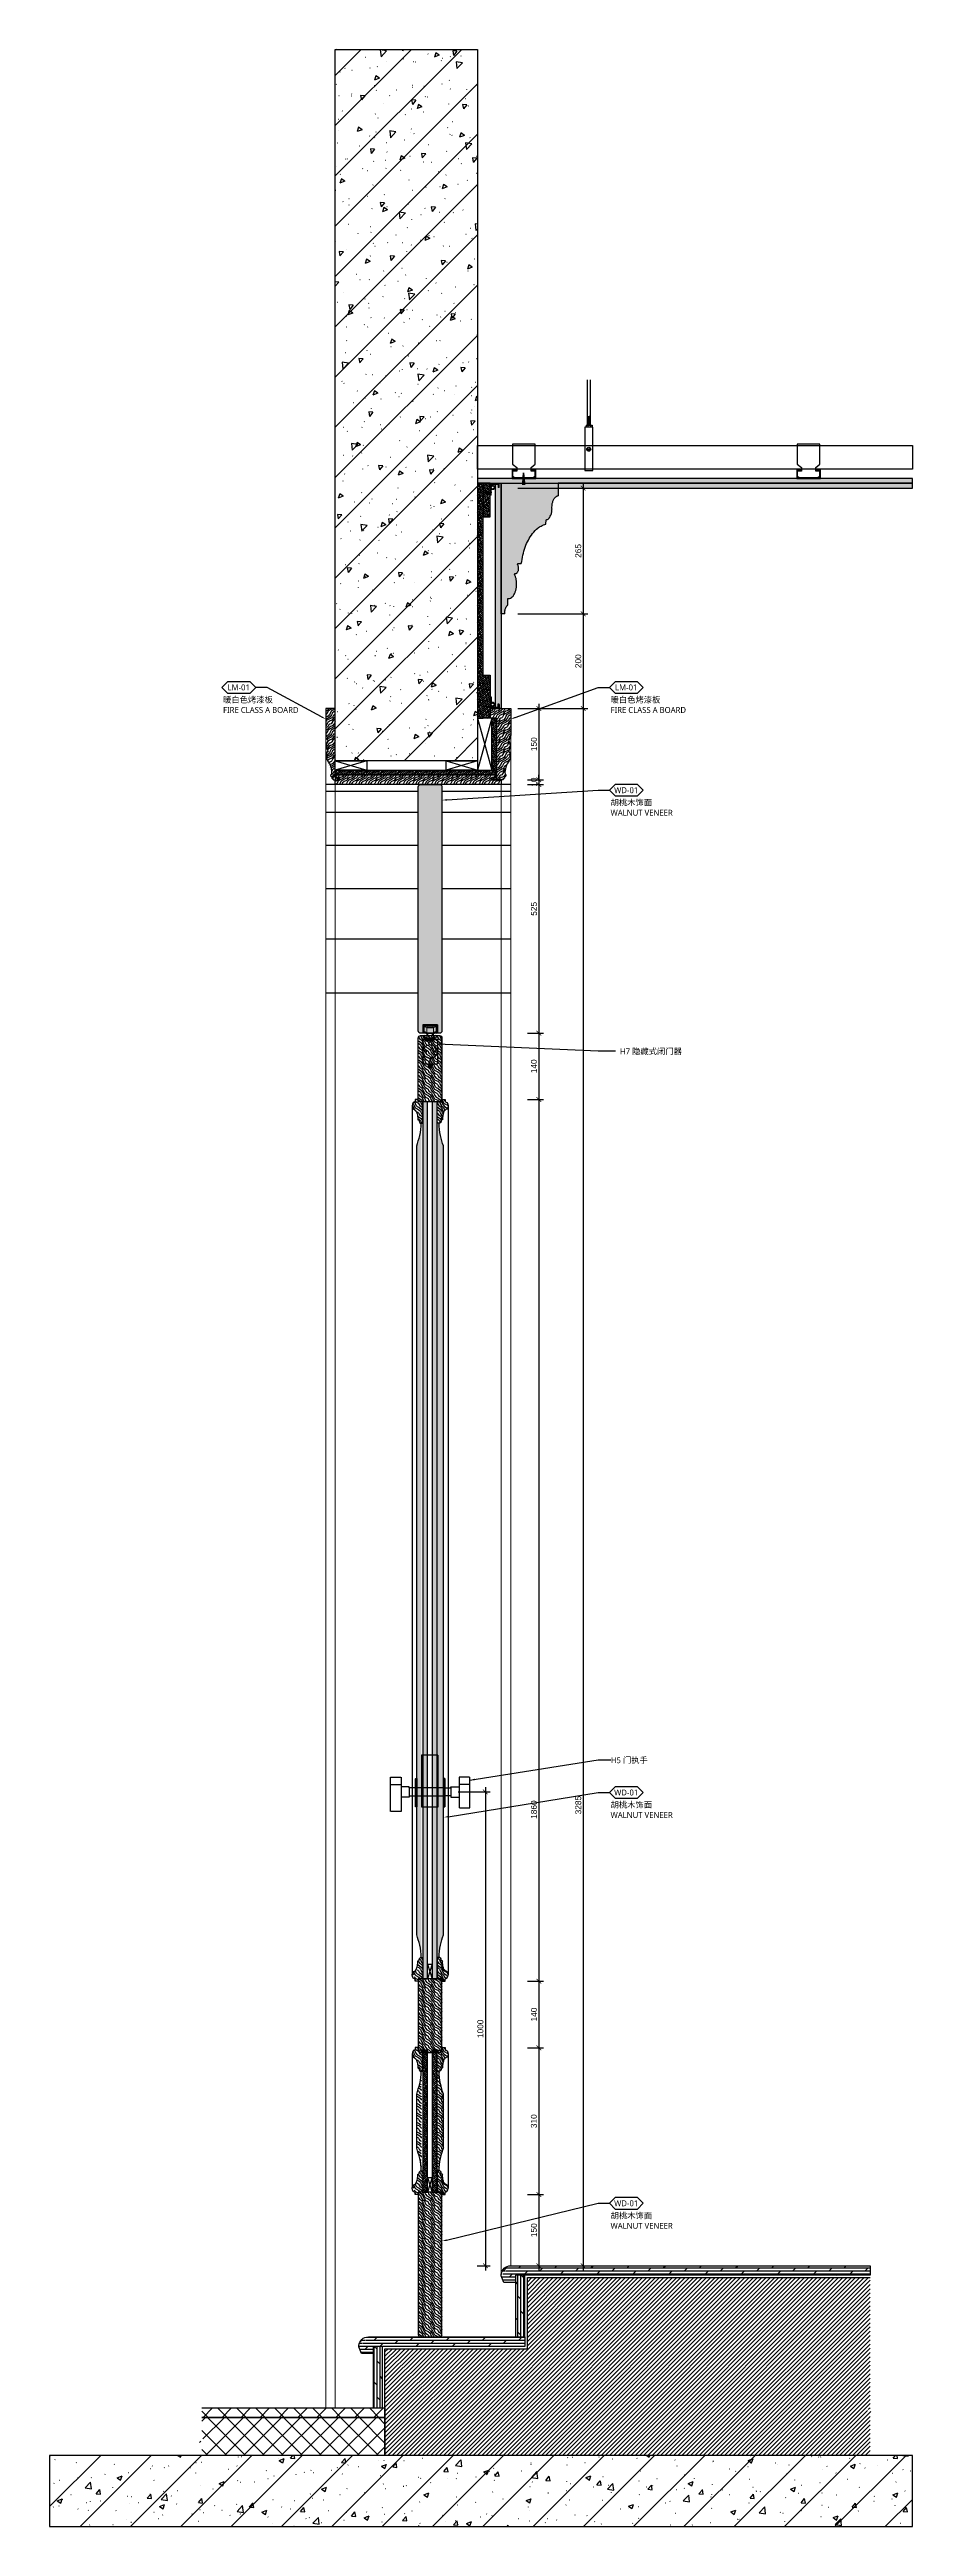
# Model space of a CAD drawing. Header units: millimetres. Extents: x -59920 to -20716, y 18887 to 47087.
# Drawn here: x -33365 to -31547, y 31263 to 36488 of the extents above; entities that cross this region are included whole.
import ezdxf
from ezdxf import colors
from ezdxf.entities.mleader import LeaderData, LeaderLine
from ezdxf.enums import TextEntityAlignment as Align
from ezdxf.math import Vec2, Vec3

# ---------------------------------------------------------------- set-up
doc = ezdxf.new("R2010")
doc.units = ezdxf.units.MM
doc.linetypes.add('DASH', pattern=[0.35, 0.25, -0.1])
for name, color, linetype, lineweight in [('_ACM-A-ANNO-DIMS', 1, 'Continuous', 13), ('_ACM-A-ANNO-DIMS @ 5', 1, 'Continuous', 13), ('_ACM-A-DETL-PATT', 8, 'Continuous', 0), ('_ACM-A-DETL-THIN', 2, 'Continuous', 13)]:
    doc.layers.add(name, color=color, linetype=linetype, lineweight=lineweight)
for name, color, linetype in [('DE-MT', 2, 'Continuous'), ('I-DETL-LW01', 1, 'Continuous'), ('I-DETL-LW02', 2, 'Continuous'), ('I-DETL-LW08', 8, 'Continuous'), ('I-DETL-LW251', 251, 'Continuous'), ('I-PL-DOOR', 2, 'Continuous'), ('IA10-16 Floor Detail$0$I-SECT-LW09', 9, 'Continuous'), ('PE-尺寸标注', 44, 'Continuous'), ('WALL TYPE$0$G-ANNO-NOTE-CH', 7, 'Continuous'), ('WALL TYPE$0$HATCH', 8, 'Continuous'), ('WALL TYPE$0$I-SECT-LW03', 3, 'Continuous'), ('WALL TYPE$0$SUSP', 9, 'Continuous')]:
    doc.layers.add(name, color=color, linetype=linetype)
doc.styles.add('Arial', font='arial.ttf')
doc.styles.add('IA10-16 Floor Detail$0$Arch-Dim', font='romans.shx', dxfattribs={"width": 0.75})
doc.styles.add('WALL TYPE$0$Aecom Chinese', font='Microsoft YaHei.ttf')
doc.dimstyles.new('IA10-16 Floor Detail$0$Aec-Arch-M-2', dxfattribs={"dimscale": 2, "dimtxt": 2.5, "dimasz": 2, "dimexe": 2, "dimexo": 2, "dimgap": 0.8, "dimtad": 1, "dimdec": 0, "dimzin": 3, "dimdsep": 46, "dimtxsty": 'IA10-16 Floor Detail$0$Arch-Dim', "dimblk": 'IA10-16 Floor Detail$0$_ArchTick', "dimcen": 2.5, "dimdle": 2, "dimadec": 0, "dimazin": 2, "dimtfac": 0.75, "dimtdec": 0, "dimtix": 1, "dimtmove": 1, "dimatfit": 2, "dimfxl": 1, "dimtolj": 1, "dimtzin": 0, "dimarcsym": 0})
doc.dimstyles.new('WALL TYPE$0$Aec-Arch-M-5', dxfattribs={"dimscale": 5, "dimtxt": 2.5, "dimasz": 2, "dimexe": 2, "dimexo": 3, "dimgap": 0.8, "dimtad": 1, "dimdec": 0, "dimrnd": 1, "dimzin": 3, "dimdsep": 46, "dimtxsty": 'Arial', "dimblk": 'WALL TYPE$0$_ArchTick', "dimcen": 2.5, "dimdle": 2, "dimclrt": 256, "dimazin": 2, "dimtfac": 0.75, "dimtdec": 0, "dimtix": 1, "dimtmove": 2, "dimatfit": 2, "dimfxl": 5, "dimtolj": 1, "dimtzin": 0, "dimarcsym": 0})
pattern_1 = [(333.43495, (-62010.382, -2871.443), (-1e-09, -20), [4.621368, -17.739311]), (310.601295, (-61993.088, -2858.286), (2e-08, -20), [4.158066, -88.037378]), (310.601295, (-61973.088, -2868.286), (2e-08, -20), [4.158066, -88.037378]), (310.601295, (-61953.088, -2878.286), (-1e-08, -20), [4.158066, -88.037378]), (333.43495, (-62013.177, -2861.296), (-1e-09, -20), [4.237008, -18.123672]), (320.19443, (-62009.388, -2863.19), (8e-10, -20), [2.24049, -75.862006]), (320.19443, (-61989.388, -2873.19), (8e-10, -20), [2.24049, -75.862006]), (320.19443, (-61969.388, -2883.19), (8e-10, -20), [2.24049, -75.862006]), (291.80141, (-62007.666, -2864.625), (-3e-08, -20), [2.868712, -50.982936]), (303.690068, (-62006.601, -2867.288), (-1e-08, -20), [2.521813, -33.5337]), (333.43495, (-62005.202, -2869.387), (-8e-09, -20), [3.3552885, -19.005391]), (315, (-62002.201, -2870.887), (-9e-15, -20), [2.717818, -53.850724]), (315, (-61982.201, -2880.887), (-9e-15, -20), [2.717818, -53.850724]), (291.80141, (-62000.279, -2872.809), (-3e-08, -20), [2.19237, -51.659278]), (333.43495, (-62013.64, -2854.815), (-8e-09, -20), [7.1896, -15.17108]), (320.19443, (-62007.209, -2858.03), (8e-10, -20), [4.573562, -73.528935]), (320.19443, (-61987.209, -2868.03), (8e-10, -20), [4.573562, -73.528935]), (320.19443, (-61967.209, -2878.03), (8e-10, -20), [4.573562, -73.528935]), (303.690068, (-62003.695, -2860.958), (-1e-08, -20), [2.2405595, -33.814953]), (285.945396, (-62002.4525, -2862.822), (-1.45e-06, -20), [3.5624845, -69.2386145]), (303.690068, (-62001.474, -2866.247), (-1e-08, -20), [4.0929665, -31.962546]), (320.19443, (-61999.203, -2869.653), (8e-10, -20), [5.197338, -72.90516]), (320.19443, (-61979.203, -2879.653), (8e-10, -20), [5.197338, -72.90516]), (320.19443, (-61959.203, -2889.653), (-3e-09, -20), [5.197338, -72.90516]), (291.80141, (-61995.211, -2872.98), (-3e-08, -20), [5.7145015, -48.137147]), (320.19443, (-62006.249, -2853.51), (8e-10, -20), [5.214067, -72.88843]), (320.19443, (-61986.249, -2863.51), (8e-10, -20), [5.214067, -72.88843]), (320.19443, (-61966.249, -2873.51), (8e-10, -20), [5.214067, -72.88843]), (303.690068, (-62002.243, -2856.848), (-1e-08, -20), [4.838075, -31.217438]), (296.565051, (-61999.56, -2860.873), (1e-09, -20), [7.98596, -81.456759]), (296.565051, (-61979.56, -2870.873), (1e-09, -20), [7.98596, -81.456759]), (310.601295, (-61995.988, -2868.016), (2e-08, -20), [4.319301, -87.876143]), (310.601295, (-61975.988, -2878.016), (2e-08, -20), [4.319301, -87.876143]), (310.601295, (-61955.988, -2888.016), (2e-08, -20), [4.319301, -87.876143]), (303.690068, (-61999.465, -2854.844), (-1e-08, -20), [2.735792, -33.319722]), (296.565051, (-61997.947, -2857.121), (8e-09, -20), [7.158076, -82.284643]), (296.565051, (-61977.947, -2867.121), (-8e-08, -20), [7.158076, -82.284643]), (310.601295, (-61994.746, -2863.523), (2e-08, -20), [1.700823, -90.494622]), (310.601295, (-61974.746, -2873.523), (2e-08, -20), [1.700823, -90.494622]), (310.601295, (-61954.746, -2883.523), (2e-08, -20), [1.700823, -90.494622])]
pattern_2 = [(333.43495, (-62010.382, -4261.131), (-1e-09, -20), [4.621368, -17.739311]), (310.601295, (-61993.088, -4247.974), (2e-08, -20), [4.158066, -88.037378]), (310.601295, (-61973.088, -4257.974), (2e-08, -20), [4.158066, -88.037378]), (310.601295, (-61953.088, -4267.974), (-1e-08, -20), [4.158066, -88.037378]), (333.43495, (-62013.177, -4250.984), (-1e-09, -20), [4.237008, -18.123672]), (320.19443, (-62009.388, -4252.878), (8e-10, -20), [2.24049, -75.862006]), (320.19443, (-61989.388, -4262.878), (8e-10, -20), [2.24049, -75.862006]), (320.19443, (-61969.388, -4272.878), (8e-10, -20), [2.24049, -75.862006]), (291.80141, (-62007.666, -4254.313), (-3e-08, -20), [2.868712, -50.982936]), (303.690068, (-62006.601, -4256.976), (-1e-08, -20), [2.521813, -33.5337]), (333.43495, (-62005.202, -4259.075), (-8e-09, -20), [3.3552885, -19.005391]), (315, (-62002.201, -4260.575), (-9e-15, -20), [2.717818, -53.850724]), (315, (-61982.201, -4270.575), (-9e-15, -20), [2.717818, -53.850724]), (291.80141, (-62000.279, -4262.497), (-3e-08, -20), [2.19237, -51.659278]), (333.43495, (-62013.64, -4244.502), (-8e-09, -20), [7.1896, -15.17108]), (320.19443, (-62007.209, -4247.718), (8e-10, -20), [4.573562, -73.528935]), (320.19443, (-61987.209, -4257.718), (8e-10, -20), [4.573562, -73.528935]), (320.19443, (-61967.209, -4267.718), (8e-10, -20), [4.573562, -73.528935]), (303.690068, (-62003.695, -4250.646), (-1e-08, -20), [2.2405595, -33.814953]), (285.945396, (-62002.4525, -4252.51), (-1.45e-06, -20), [3.5624845, -69.2386145]), (303.690068, (-62001.474, -4255.935), (-1e-08, -20), [4.0929665, -31.962546]), (320.19443, (-61999.203, -4259.341), (8e-10, -20), [5.197338, -72.90516]), (320.19443, (-61979.203, -4269.341), (8e-10, -20), [5.197338, -72.90516]), (320.19443, (-61959.203, -4279.341), (-3e-09, -20), [5.197338, -72.90516]), (291.80141, (-61995.211, -4262.668), (-3e-08, -20), [5.7145015, -48.137147]), (320.19443, (-62006.249, -4243.198), (8e-10, -20), [5.214067, -72.88843]), (320.19443, (-61986.249, -4253.198), (8e-10, -20), [5.214067, -72.88843]), (320.19443, (-61966.249, -4263.198), (8e-10, -20), [5.214067, -72.88843]), (303.690068, (-62002.243, -4246.536), (-1e-08, -20), [4.838075, -31.217438]), (296.565051, (-61999.56, -4250.561), (1e-09, -20), [7.98596, -81.456759]), (296.565051, (-61979.56, -4260.561), (1e-09, -20), [7.98596, -81.456759]), (310.601295, (-61995.988, -4257.704), (2e-08, -20), [4.319301, -87.876143]), (310.601295, (-61975.988, -4267.704), (2e-08, -20), [4.319301, -87.876143]), (310.601295, (-61955.988, -4277.704), (2e-08, -20), [4.319301, -87.876143]), (303.690068, (-61999.465, -4244.532), (-1e-08, -20), [2.735792, -33.319722]), (296.565051, (-61997.947, -4246.809), (8e-09, -20), [7.158076, -82.284643]), (296.565051, (-61977.947, -4256.809), (-8e-08, -20), [7.158076, -82.284643]), (310.601295, (-61994.746, -4253.211), (2e-08, -20), [1.700823, -90.494622]), (310.601295, (-61974.746, -4263.211), (2e-08, -20), [1.700823, -90.494622]), (310.601295, (-61954.746, -4273.211), (2e-08, -20), [1.700823, -90.494622])]
pattern_3 = [(333.43495, (-62010.382, -4871.443), (-1e-09, -20), [4.621368, -17.739311]), (310.601295, (-61993.088, -4858.286), (2e-08, -20), [4.158066, -88.037378]), (310.601295, (-61973.088, -4868.286), (2e-08, -20), [4.158066, -88.037378]), (310.601295, (-61953.088, -4878.286), (-1e-08, -20), [4.158066, -88.037378]), (333.43495, (-62013.177, -4861.296), (-1e-09, -20), [4.237008, -18.123672]), (320.19443, (-62009.388, -4863.19), (8e-10, -20), [2.24049, -75.862006]), (320.19443, (-61989.388, -4873.19), (8e-10, -20), [2.24049, -75.862006]), (320.19443, (-61969.388, -4883.19), (8e-10, -20), [2.24049, -75.862006]), (291.80141, (-62007.666, -4864.625), (-3e-08, -20), [2.868712, -50.982936]), (303.690068, (-62006.601, -4867.288), (-1e-08, -20), [2.521813, -33.5337]), (333.43495, (-62005.202, -4869.387), (-8e-09, -20), [3.3552885, -19.005391]), (315, (-62002.201, -4870.887), (-9e-15, -20), [2.717818, -53.850724]), (315, (-61982.201, -4880.887), (-9e-15, -20), [2.717818, -53.850724]), (291.80141, (-62000.279, -4872.809), (-3e-08, -20), [2.19237, -51.659278]), (333.43495, (-62013.64, -4854.815), (-8e-09, -20), [7.1896, -15.17108]), (320.19443, (-62007.209, -4858.03), (8e-10, -20), [4.573562, -73.528935]), (320.19443, (-61987.209, -4868.03), (8e-10, -20), [4.573562, -73.528935]), (320.19443, (-61967.209, -4878.03), (8e-10, -20), [4.573562, -73.528935]), (303.690068, (-62003.695, -4860.958), (-1e-08, -20), [2.2405595, -33.814953]), (285.945396, (-62002.4525, -4862.822), (-1.45e-06, -20), [3.5624845, -69.2386145]), (303.690068, (-62001.474, -4866.247), (-1e-08, -20), [4.0929665, -31.962546]), (320.19443, (-61999.203, -4869.653), (8e-10, -20), [5.197338, -72.90516]), (320.19443, (-61979.203, -4879.653), (8e-10, -20), [5.197338, -72.90516]), (320.19443, (-61959.203, -4889.653), (-3e-09, -20), [5.197338, -72.90516]), (291.80141, (-61995.211, -4872.98), (-3e-08, -20), [5.7145015, -48.137147]), (320.19443, (-62006.249, -4853.51), (8e-10, -20), [5.214067, -72.88843]), (320.19443, (-61986.249, -4863.51), (8e-10, -20), [5.214067, -72.88843]), (320.19443, (-61966.249, -4873.51), (8e-10, -20), [5.214067, -72.88843]), (303.690068, (-62002.243, -4856.848), (-1e-08, -20), [4.838075, -31.217438]), (296.565051, (-61999.56, -4860.873), (1e-09, -20), [7.98596, -81.456759]), (296.565051, (-61979.56, -4870.873), (1e-09, -20), [7.98596, -81.456759]), (310.601295, (-61995.988, -4868.016), (2e-08, -20), [4.319301, -87.876143]), (310.601295, (-61975.988, -4878.016), (2e-08, -20), [4.319301, -87.876143]), (310.601295, (-61955.988, -4888.016), (2e-08, -20), [4.319301, -87.876143]), (303.690068, (-61999.465, -4854.844), (-1e-08, -20), [2.735792, -33.319722]), (296.565051, (-61997.947, -4857.121), (8e-09, -20), [7.158076, -82.284643]), (296.565051, (-61977.947, -4867.121), (-8e-08, -20), [7.158076, -82.284643]), (310.601295, (-61994.746, -4863.523), (2e-08, -20), [1.700823, -90.494622]), (310.601295, (-61974.746, -4873.523), (2e-08, -20), [1.700823, -90.494622]), (310.601295, (-61954.746, -4883.523), (2e-08, -20), [1.700823, -90.494622])]
pattern_4 = [(333.43495, (-62010.382, -4711.131), (-1e-09, -20), [4.621368, -17.739311]), (310.601295, (-61993.088, -4697.974), (2e-08, -20), [4.158066, -88.037378]), (310.601295, (-61973.088, -4707.974), (2e-08, -20), [4.158066, -88.037378]), (310.601295, (-61953.088, -4717.974), (-1e-08, -20), [4.158066, -88.037378]), (333.43495, (-62013.177, -4700.984), (-1e-09, -20), [4.237008, -18.123672]), (320.19443, (-62009.388, -4702.878), (8e-10, -20), [2.24049, -75.862006]), (320.19443, (-61989.388, -4712.878), (8e-10, -20), [2.24049, -75.862006]), (320.19443, (-61969.388, -4722.878), (8e-10, -20), [2.24049, -75.862006]), (291.80141, (-62007.666, -4704.313), (-3e-08, -20), [2.868712, -50.982936]), (303.690068, (-62006.601, -4706.976), (-1e-08, -20), [2.521813, -33.5337]), (333.43495, (-62005.202, -4709.075), (-8e-09, -20), [3.3552885, -19.005391]), (315, (-62002.201, -4710.575), (-9e-15, -20), [2.717818, -53.850724]), (315, (-61982.201, -4720.575), (-9e-15, -20), [2.717818, -53.850724]), (291.80141, (-62000.279, -4712.497), (-3e-08, -20), [2.19237, -51.659278]), (333.43495, (-62013.64, -4694.502), (-8e-09, -20), [7.1896, -15.17108]), (320.19443, (-62007.209, -4697.718), (8e-10, -20), [4.573562, -73.528935]), (320.19443, (-61987.209, -4707.718), (8e-10, -20), [4.573562, -73.528935]), (320.19443, (-61967.209, -4717.718), (8e-10, -20), [4.573562, -73.528935]), (303.690068, (-62003.695, -4700.646), (-1e-08, -20), [2.2405595, -33.814953]), (285.945396, (-62002.4525, -4702.51), (-1.45e-06, -20), [3.5624845, -69.2386145]), (303.690068, (-62001.474, -4705.935), (-1e-08, -20), [4.0929665, -31.962546]), (320.19443, (-61999.203, -4709.341), (8e-10, -20), [5.197338, -72.90516]), (320.19443, (-61979.203, -4719.341), (8e-10, -20), [5.197338, -72.90516]), (320.19443, (-61959.203, -4729.341), (-3e-09, -20), [5.197338, -72.90516]), (291.80141, (-61995.211, -4712.668), (-3e-08, -20), [5.7145015, -48.137147]), (320.19443, (-62006.249, -4693.198), (8e-10, -20), [5.214067, -72.88843]), (320.19443, (-61986.249, -4703.198), (8e-10, -20), [5.214067, -72.88843]), (320.19443, (-61966.249, -4713.198), (8e-10, -20), [5.214067, -72.88843]), (303.690068, (-62002.243, -4696.536), (-1e-08, -20), [4.838075, -31.217438]), (296.565051, (-61999.56, -4700.561), (1e-09, -20), [7.98596, -81.456759]), (296.565051, (-61979.56, -4710.561), (1e-09, -20), [7.98596, -81.456759]), (310.601295, (-61995.988, -4707.704), (2e-08, -20), [4.319301, -87.876143]), (310.601295, (-61975.988, -4717.704), (2e-08, -20), [4.319301, -87.876143]), (310.601295, (-61955.988, -4727.704), (2e-08, -20), [4.319301, -87.876143]), (303.690068, (-61999.465, -4694.532), (-1e-08, -20), [2.735792, -33.319722]), (296.565051, (-61997.947, -4696.809), (8e-09, -20), [7.158076, -82.284643]), (296.565051, (-61977.947, -4706.809), (-8e-08, -20), [7.158076, -82.284643]), (310.601295, (-61994.746, -4703.211), (2e-08, -20), [1.700823, -90.494622]), (310.601295, (-61974.746, -4713.211), (2e-08, -20), [1.700823, -90.494622]), (310.601295, (-61954.746, -4723.211), (2e-08, -20), [1.700823, -90.494622])]
pattern_5 = [(0, (-78941.1285, 22709.4707), (0, 6.35), []), (45, (-78941.129, 22709.47), (-12.6999913, 12.6999913), [8.980256, -17.960512])]

# ---------------------------------------------------------------- blocks, each defined once
blk = doc.blocks.new('WALL TYPE$0$T4')
at = {"ltscale": 3}
h = blk.add_hatch(dxfattribs=at)
h.set_pattern_fill('ANSI31', color=256, scale=19.999872, style=0)
h.set_pattern_definition([(45, (-55928.5647, -42382.0208), (-1.76775564, 1.76775564), [])])
h.paths.add_polyline_path([(0, 25), (-1.3, 5), (1.3, 5)])
for p, q in [((-1.5, 2), (-3, 0)), ((-1.5, 2), (0, 25)), ((-1.5, 2), (1.5, 2)), ((-1.3, 5), (1.3, 5)), ((0, 25), (1.5, 2)), ((1.5, 2), (3, 0))]:
    blk.add_line(p, q, dxfattribs=at)
blk.add_lwpolyline([(-3, 0), (3, 0)], dxfattribs=at)
blk = doc.blocks.new('WALL TYPE$0$garege')
at = {"elevation": 0}
for points in [[(4441.1, 1913.4), (4441.1, 1926.4), (4439.1, 1926.4), (4439.1, 1923.4), (4432.4, 1923.4), (4432.4, 1930.9), (4441.1, 1938), (4441.1, 1980), (4393.5, 1980), (4393.5, 1938), (4402.1, 1930.9), (4402.1, 1923.4), (4395.5, 1923.4), (4395.5, 1926.4), (4393.5, 1926.4), (4393.5, 1913.4), (4398.2, 1908.8), (4435.8, 1908.8)], [(4433.9, 1925.2), (4433.9, 1926.4), (4441.1, 1926.4), (4441.1, 1908.8), (4393.5, 1908.8), (4393.5, 1926.4), (4400.7, 1926.4), (4400.7, 1925.2), (4401.9, 1925.2), (4401.9, 1927.6), (4392.3, 1927.6), (4392.3, 1907.6), (4442.3, 1907.6), (4442.3, 1927.6), (4432.7, 1927.6), (4432.7, 1925.2)]]:
    blk.add_lwpolyline(points, close=True, dxfattribs=at)
blk = doc.blocks.new('*U22')
h = blk.add_hatch()
h.set_pattern_fill('0-钢筋混凝土001-DOM', color=250, scale=15, pattern_type=2)
h.set_pattern_definition([(45, (-100, -884.64), (-53.033, 53.033), []), (50, (-100, -884.64), (107.58903, -9.4128), [11.25, -123.75]), (355, (-100, -884.64), (-20.8127, 112.8288), [9, -99]), (100.4514, (-91.03, -885.42), (86.7764, 103.4159), [9.561, -105.1713]), (46.1842, (-100, -854.64), (160.0862, -24.8279), [16.875, -185.625]), (96.6356, (-86.66, -856.7), (140.1994, 146.1177), [14.3415, -157.757]), (351.1842, (-100, -854.64), (140.1993, 146.1178), [13.5, -148.5]), (21, (-85, -862.14), (89.53606, -60.39283), [11.25, -123.75]), (326, (-85, -862.14), (36.4973, 108.7725), [9, -99]), (71.4514, (-77.54, -867.17), (126.0334, 48.3796), [9.561, -105.1713]), (37.5, (-100, -884.64), (1.82398, 49.93408), [0.75, -97.8, 0.75, -100.5, 0.75, -99.375]), (7.5, (-100, -884.64), (39.46043, 59.16176), [0.75, -57.3, 0.75, -95.55, 0.75, -37.875]), (327.5, (-133.45, -884.64), (80.07337, -3.38323), [0.75, -37.5, 0.75, -117, 0.75, -155.25]), (317.5, (-148.45, -884.64), (87.47793, 15.01575), [0.75, -48.75, 0.75, -77.7, 0.75, -110.25])])
h.paths.add_polyline_path([(12030.4, -7843.9), (12330.4, -7843.9), (12330.4, -9344.2), (12030.4, -9344.2)])
blk.add_lwpolyline([(12030.4, -7843.9), (12330.4, -7843.9), (12330.4, -9344.2), (12030.4, -9344.2)], close=True)
blk = doc.blocks.new('*U26')
at = {"color": 250}
for p, q in [((0, 195), (0, 0)), ((113.9, 195), (113.9, 0)), ((220, 195), (220, 0)), ((311.1, 195), (311.1, 0)), ((381.1, 195), (381.1, 0)), ((425, 195), (425, 0)), ((440, 195), (440, 0))]:
    blk.add_line(p, q, dxfattribs=at)
blk = doc.blocks.new('海龙_1215173755')
at = {"layer": 'WALL TYPE$0$HATCH', "ltscale": 2}
h = blk.add_hatch(dxfattribs=at)
h.set_pattern_fill('ANSI32', color=256, scale=0.5)
h.set_pattern_definition([(45, (-39299.698, -12402.6693), (-3.36759605, 3.36759605), []), (45, (-39297.453, -12402.6693), (-3.36759605, 3.36759605), [])])
edge = h.paths.add_edge_path()
edge.add_line((2.3, -7.2), (2.3, 11.3))
edge.add_line((2.3, 11.3), (-2.8, 11.3))
edge.add_arc((-2.8, 9.3), 2, 90, 201.2139)
edge.add_arc((-6, 5.9), 2.97, -243.0808, 63.0808, ccw=False)
edge.add_arc((-9.2, 9.3), 2, 338.7861, 450)
edge.add_line((-9.2, 11.3), (-22.7, 11.3))
edge.add_line((-22.7, 11.3), (-22.7, 9.3))
edge.add_line((-22.7, 9.3), (-9.2, 9.3))
edge.add_arc((-6, 6.1), 4.51, 135.3033, 404.6967)
edge.add_line((-2.8, 9.3), (0.3, 9.3))
edge.add_line((0.3, 9.3), (0.3, -3.5))
edge.add_line((0.3, -3.5), (0.3, -5.1))
edge.add_line((0.3, -5.1), (-6.5, -5.1))
edge.add_line((-6.5, -5.1), (-6.5, -7.2))
edge.add_line((-6.5, -7.2), (2.3, -7.2))
at = {"color": 1, "linetype": 'Continuous', "lineweight": 15}
blk.add_lwpolyline([(2.3, -7.2), (2.3, 11.3), (-2.8, 11.3, 0.527318), (-4.6, 8.5, -4.178276), (-7.3, 8.5, 0.527318), (-9.2, 11.3), (-22.7, 11.3), (-22.7, 9.3), (-9.2, 9.3, 2.396256), (-2.8, 9.3), (0.3, 9.3), (0.3, -3.5), (0.3, -5.1), (-6.5, -5.1), (-6.5, -7.2)], format="xyb", close=True, dxfattribs=at)
at = {"color": 1, "linetype": 'Continuous', "lineweight": 15, "elevation": 7.8}
blk.add_lwpolyline([(-17.3, 24.1), (-17.3, 8.5), (-15.2, 8.5), (-15.2, 24.1)], close=True, dxfattribs=at)
blk = doc.blocks.new('海龙_1215174788')
at = {"layer": 'I-DETL-LW01'}
for p, q in [((-55, 0), (55, -30)), ((-55, -30), (55, 0))]:
    blk.add_line(p, q, dxfattribs=at)
blk.add_lwpolyline([(55, -30), (-55, -30), (-55, 0), (55, 0), (55, -30)], close=True, dxfattribs=at)
blk = doc.blocks.new('K_18')
at = {"layer": 'I-DETL-LW01'}
for p, q in [((33.2, 0), (-33.2, -20)), ((-33.2, 0), (33.2, -20))]:
    blk.add_line(p, q, dxfattribs=at)
blk.add_lwpolyline([(-33.2, -20), (-33.2, 0), (33.2, 0), (33.2, -20), (-33.2, -20)], close=True, dxfattribs=at)
blk = doc.blocks.new('K_23')
at = {"layer": 'I-DETL-LW251'}
h = blk.add_hatch(dxfattribs=at)
h.set_pattern_fill('ANSI38', color=250, angle=-180)
h.set_pattern_definition([(225, (39382.281, 12629.7715), (2.24506403, -2.24506403), []), (315, (39382.281, 12629.7715), (6.7351921, -2.24506403), [7.9375, -4.7625])])
h.paths.add_polyline_path([(-50, -205), (-60, -205), (-60, -360), (-50, -360)])
h.paths.add_polyline_path([(-50, -20), (-60, -20), (-60, -205), (-50, -205)])
h = blk.add_hatch(dxfattribs=at)
h.set_pattern_fill('ANSI38', color=250, angle=-270)
h.set_pattern_definition([(135, (39382.281, 12570.7274), (-2.24506403, -2.24506403), []), (225, (39382.281, 12570.7274), (-2.24506403, -6.7351921), [7.9375, -4.7625])])
h.paths.add_polyline_path([(-50, -350), (60, -350), (60, -360), (-50, -360)])
at = {"layer": 'PE-尺寸标注'}
h = blk.add_hatch(dxfattribs=at)
h.set_pattern_fill('木纹面1', color=250, scale=5, angle=-270, style=0, pattern_type=2)
h.set_pattern_definition([(153.434949, (-140730.957, -13601.318), (1e-09, 20), [4.6213684, -17.7393114]), (130.601295, (-140748.251, -13614.475), (-2e-08, 20), [4.1580665, -88.037378]), (130.601295, (-140768.251, -13604.475), (-2e-08, 20), [4.1580665, -88.037378]), (130.601295, (-140788.251, -13594.475), (1e-08, 20), [4.1580665, -88.037378]), (153.434949, (-140728.162, -13611.466), (1e-09, 20), [4.2370078, -18.123672]), (140.194429, (-140731.952, -13609.57), (-8e-10, 20), [2.2404905, -75.862006]), (140.194429, (-140751.952, -13599.57), (-8e-10, 20), [2.2404905, -75.862006]), (140.194429, (-140771.952, -13589.57), (-8e-10, 20), [2.2404905, -75.862006]), (111.8014095, (-140733.673, -13608.136), (3e-08, 20), [2.8687121, -50.982936]), (123.6900675, (-140734.738, -13605.473), (1e-08, 20), [2.521813, -33.5336997]), (153.434949, (-140736.137, -13603.375), (8e-09, 20), [3.3552885, -19.005391]), (135, (-140739.138, -13601.874), (1e-14, 20), [2.717818, -53.8507243]), (135, (-140759.138, -13591.874), (1e-14, 20), [2.717818, -53.8507243]), (111.8014095, (-140741.06, -13599.952), (3e-08, 20), [2.19237, -51.659278]), (153.434949, (-140727.7, -13617.947), (8e-09, 20), [7.1896, -15.17108]), (140.194429, (-140734.13, -13614.731), (-8e-10, 20), [4.573562, -73.528935]), (140.194429, (-140754.13, -13604.731), (-8e-10, 20), [4.573562, -73.528935]), (140.194429, (-140774.13, -13594.731), (-8e-10, 20), [4.573562, -73.528935]), (123.6900675, (-140737.644, -13611.803), (1e-08, 20), [2.2405595, -33.8149534]), (105.945396, (-140738.887, -13609.939), (1.45e-06, 20), [3.5624845, -69.2386145]), (123.6900675, (-140739.865, -13606.514), (1e-08, 20), [4.0929665, -31.9625462]), (140.194429, (-140742.136, -13603.108), (-8e-10, 20), [5.197338, -72.905159]), (140.194429, (-140762.136, -13593.108), (-8e-10, 20), [5.197338, -72.905159]), (140.194429, (-140782.136, -13583.108), (3e-09, 20), [5.197338, -72.905159]), (111.8014095, (-140746.1286, -13599.781), (3e-08, 20), [5.7145015, -48.137147]), (140.194429, (-140735.09, -13619.251), (-8e-10, 20), [5.214067, -72.88843]), (140.194429, (-140755.09, -13609.251), (-8e-10, 20), [5.214067, -72.88843]), (140.194429, (-140775.09, -13599.251), (-8e-10, 20), [5.214067, -72.88843]), (123.6900675, (-140739.096, -13615.913), (1e-08, 20), [4.838075, -31.2174377]), (116.565051, (-140741.78, -13611.888), (-1e-09, 20), [7.98596, -81.456759]), (116.565051, (-140761.78, -13601.888), (-1e-09, 20), [7.98596, -81.456759]), (130.601295, (-140745.351, -13604.745), (-2e-08, 20), [4.319301, -87.876143]), (130.601295, (-140765.351, -13594.745), (-2e-08, 20), [4.319301, -87.876143]), (130.601295, (-140785.351, -13584.745), (-2e-08, 20), [4.319301, -87.876143]), (123.6900675, (-140741.874, -13617.917), (1e-08, 20), [2.7357916, -33.319722]), (116.565051, (-140743.392, -13615.64), (-8e-09, 20), [7.158076, -82.284643]), (116.565051, (-140763.392, -13605.64), (8e-08, 20), [7.158076, -82.284643]), (130.601295, (-140746.593, -13609.238), (-2e-08, 20), [1.700823, -90.4946216]), (130.601295, (-140766.593, -13599.238), (-2e-08, 20), [1.700823, -90.4946216]), (130.601295, (-140786.593, -13589.238), (-2e-08, 20), [1.700823, -90.4946216])])
edge = h.paths.add_edge_path()
edge.add_line((-65, -20), (60, -20))
edge.add_line((60, -20), (60, -20))
edge.add_line((60, -20), (80, -20))
edge.add_line((80, -20), (80, 0))
edge.add_line((80, 0), (23, 0))
edge.add_arc((18.9, 1.2), 4.26, 260.8861, 343.7626, ccw=False)
edge.add_arc((16.3, -5.2), 2.88, 48.9864, 176.76)
edge.add_arc((1.5, -24.3), 22.6, 58.2028, 121.7947)
edge.add_arc((-14.4, -5.7), 4.1, 9.3845, 139.2343)
edge.add_arc((-23.3, -13.3), 11.8, 60.5974, 123.6714)
edge.add_arc((-55.1, 28.8), 41, 265.8404, 308.0152, ccw=False)
edge.add_arc((-61, -13.2), 3.08, 20.575, 178.5813)
edge.add_line((-64, -13.1), (-66.4, -13.1))
edge.add_arc((-70.9, -11.4), 4.77, 280.7646, 339.5436, ccw=False)
edge.add_line((-70, -16.1), (-70, -30))
edge.add_line((-70, -30), (-65, -30))
edge.add_line((-65, -30), (-65, -20))
h = blk.add_hatch(dxfattribs=at)
h.set_pattern_fill('木纹面1', color=250, scale=5, angle=-270, style=0, pattern_type=2)
h.set_pattern_definition([(153.43495, (39381.414, 12647.705), (1e-09, 20), [4.621368, -17.739311]), (130.601295, (39364.12, 12634.548), (-2e-08, 20), [4.158067, -88.037378]), (130.601295, (39344.12, 12644.548), (-2e-08, 20), [4.158067, -88.037378]), (130.601295, (39324.12, 12654.548), (1e-08, 20), [4.158067, -88.037378]), (153.43495, (39384.21, 12637.557), (1e-09, 20), [4.237008, -18.123672]), (140.19443, (39380.42, 12639.452), (-8e-10, 20), [2.24049, -75.862006]), (140.19443, (39360.42, 12649.452), (-8e-10, 20), [2.24049, -75.862006]), (140.19443, (39340.42, 12659.452), (-8e-10, 20), [2.24049, -75.862006]), (111.80141, (39378.6984, 12640.8865), (3e-08, 20), [2.868712, -50.982936]), (123.690068, (39377.633, 12643.55), (1e-08, 20), [2.521813, -33.5337]), (153.43495, (39376.234, 12645.648), (8e-09, 20), [3.3552885, -19.005391]), (135, (39373.233, 12647.149), (1e-14, 20), [2.717818, -53.850724]), (135, (39353.233, 12657.149), (1e-14, 20), [2.717818, -53.850724]), (111.80141, (39371.311, 12649.0706), (3e-08, 20), [2.19237, -51.659278]), (153.43495, (39384.671, 12631.076), (8e-09, 20), [7.1896, -15.17108]), (140.19443, (39378.241, 12634.292), (-8e-10, 20), [4.573562, -73.528935]), (140.19443, (39358.241, 12644.292), (-8e-10, 20), [4.573562, -73.528935]), (140.19443, (39338.241, 12654.292), (-8e-10, 20), [4.573562, -73.528935]), (123.690068, (39374.727, 12637.219), (1e-08, 20), [2.2405595, -33.814953]), (105.945396, (39373.4845, 12639.0837), (1.45e-06, 20), [3.5624845, -69.238614]), (123.690068, (39372.506, 12642.509), (1e-08, 20), [4.0929665, -31.962546]), (140.19443, (39370.235, 12645.915), (-8e-10, 20), [5.197338, -72.90516]), (140.19443, (39350.235, 12655.915), (-8e-10, 20), [5.197338, -72.90516]), (140.19443, (39330.235, 12665.915), (3e-09, 20), [5.197338, -72.90516]), (111.80141, (39366.243, 12649.242), (3e-08, 20), [5.7145015, -48.137147]), (140.19443, (39377.281, 12629.771), (-8e-10, 20), [5.214067, -72.88843]), (140.19443, (39357.281, 12639.771), (-8e-10, 20), [5.214067, -72.88843]), (140.19443, (39337.281, 12649.771), (-8e-10, 20), [5.214067, -72.88843]), (123.690068, (39373.275, 12633.109), (1e-08, 20), [4.838075, -31.217438]), (116.56505, (39370.592, 12637.135), (-1e-09, 20), [7.98596, -81.456759]), (116.56505, (39350.592, 12647.135), (-1e-09, 20), [7.98596, -81.456759]), (130.601295, (39367.02, 12644.278), (-2e-08, 20), [4.3193, -87.876143]), (130.601295, (39347.02, 12654.278), (-2e-08, 20), [4.3193, -87.876143]), (130.601295, (39327.02, 12664.278), (-2e-08, 20), [4.3193, -87.876143]), (123.690068, (39370.497, 12631.106), (1e-08, 20), [2.735792, -33.319722]), (116.56505, (39368.9795, 12633.3825), (-8e-09, 20), [7.158076, -82.284643]), (116.56505, (39348.9795, 12643.3825), (8e-08, 20), [7.158076, -82.284643]), (130.601295, (39365.778, 12639.785), (-2e-08, 20), [1.700823, -90.494622]), (130.601295, (39345.778, 12649.785), (-2e-08, 20), [1.700823, -90.494622]), (130.601295, (39325.778, 12659.785), (-2e-08, 20), [1.700823, -90.494622])])
h.paths.add_polyline_path([(-60, -205), (-80, -205), (-80, -369.9), (-70, -369.9), (-70, -350), (-65, -350), (-65, -360), (-60, -360)])
h.paths.add_polyline_path([(-70, -20.1), (-80, -20.1), (-80, -205), (-60, -205), (-60, -10.1), (-65, -10.1), (-65, -20.1), (-70, -20.1)])
h = blk.add_hatch(dxfattribs=at)
h.set_pattern_fill('木纹面1', color=250, scale=5, angle=-270, style=0, pattern_type=2)
h.set_pattern_definition([(153.43495, (39381.414, 12588.66), (1e-09, 20), [4.621368, -17.739311]), (130.601295, (39364.12, 12575.504), (-2e-08, 20), [4.158067, -88.037378]), (130.601295, (39344.12, 12585.504), (-2e-08, 20), [4.158067, -88.037378]), (130.601295, (39324.12, 12595.504), (1e-08, 20), [4.158067, -88.037378]), (153.43495, (39384.21, 12578.513), (1e-09, 20), [4.237008, -18.123672]), (140.19443, (39380.42, 12580.408), (-8e-10, 20), [2.24049, -75.862006]), (140.19443, (39360.42, 12590.408), (-8e-10, 20), [2.24049, -75.862006]), (140.19443, (39340.42, 12600.408), (-8e-10, 20), [2.24049, -75.862006]), (111.80141, (39378.6984, 12581.8424), (3e-08, 20), [2.868712, -50.982936]), (123.690068, (39377.633, 12584.506), (1e-08, 20), [2.521813, -33.5337]), (153.43495, (39376.234, 12586.604), (8e-09, 20), [3.3552885, -19.005391]), (135, (39373.233, 12588.105), (1e-14, 20), [2.717818, -53.850724]), (135, (39353.233, 12598.105), (1e-14, 20), [2.717818, -53.850724]), (111.80141, (39371.311, 12590.0265), (3e-08, 20), [2.19237, -51.659278]), (153.43495, (39384.671, 12572.032), (8e-09, 20), [7.1896, -15.17108]), (140.19443, (39378.241, 12575.247), (-8e-10, 20), [4.573562, -73.528935]), (140.19443, (39358.241, 12585.247), (-8e-10, 20), [4.573562, -73.528935]), (140.19443, (39338.241, 12595.247), (-8e-10, 20), [4.573562, -73.528935]), (123.690068, (39374.727, 12578.175), (1e-08, 20), [2.2405595, -33.814953]), (105.945396, (39373.4845, 12580.0396), (1.45e-06, 20), [3.5624845, -69.238614]), (123.690068, (39372.506, 12583.465), (1e-08, 20), [4.0929665, -31.962546]), (140.19443, (39370.235, 12586.87), (-8e-10, 20), [5.197338, -72.90516]), (140.19443, (39350.235, 12596.87), (-8e-10, 20), [5.197338, -72.90516]), (140.19443, (39330.235, 12606.87), (3e-09, 20), [5.197338, -72.90516]), (111.80141, (39366.243, 12590.198), (3e-08, 20), [5.7145015, -48.137147]), (140.19443, (39377.281, 12570.727), (-8e-10, 20), [5.214067, -72.88843]), (140.19443, (39357.281, 12580.727), (-8e-10, 20), [5.214067, -72.88843]), (140.19443, (39337.281, 12590.727), (-8e-10, 20), [5.214067, -72.88843]), (123.690068, (39373.275, 12574.065), (1e-08, 20), [4.838075, -31.217438]), (116.56505, (39370.592, 12578.091), (-1e-09, 20), [7.98596, -81.456759]), (116.56505, (39350.592, 12588.091), (-1e-09, 20), [7.98596, -81.456759]), (130.601295, (39367.02, 12585.234), (-2e-08, 20), [4.3193, -87.876143]), (130.601295, (39347.02, 12595.234), (-2e-08, 20), [4.3193, -87.876143]), (130.601295, (39327.02, 12605.234), (-2e-08, 20), [4.3193, -87.876143]), (123.690068, (39370.497, 12572.062), (1e-08, 20), [2.735792, -33.319722]), (116.56505, (39368.9795, 12574.338), (-8e-09, 20), [7.158076, -82.284643]), (116.56505, (39348.9795, 12584.338), (8e-08, 20), [7.158076, -82.284643]), (130.601295, (39365.778, 12580.741), (-2e-08, 20), [1.700823, -90.494622]), (130.601295, (39345.778, 12590.741), (-2e-08, 20), [1.700823, -90.494622]), (130.601295, (39325.778, 12600.741), (-2e-08, 20), [1.700823, -90.494622])])
edge = h.paths.add_edge_path()
edge.add_line((-65, -360), (60, -360))
edge.add_line((60, -360), (60, -346.8))
edge.add_line((60, -346.8), (80, -346.8))
edge.add_line((80, -346.8), (80, -390))
edge.add_line((80, -390), (23, -390))
edge.add_arc((18.9, -391.2), 4.26, 16.2374, 99.1139)
edge.add_arc((16.3, -384.8), 2.88, -176.76, -48.9864, ccw=False)
edge.add_arc((1.5, -365.7), 22.6, -121.7947, -58.2028, ccw=False)
edge.add_arc((-14.4, -384.3), 4.1, -139.2343, -9.3845, ccw=False)
edge.add_arc((-23.3, -376.7), 11.8, -123.6714, -60.5974, ccw=False)
edge.add_arc((-55.1, -418.8), 41, 51.9848, 94.1596)
edge.add_arc((-61, -376.9), 3.08, -178.5813, -20.575, ccw=False)
edge.add_line((-64, -376.9), (-66.4, -376.9))
edge.add_arc((-70.9, -378.6), 4.77, 20.4564, 79.2354)
edge.add_line((-70, -373.9), (-70, -350))
edge.add_line((-70, -350), (-65, -350))
edge.add_line((-65, -350), (-65, -360))
at = {"layer": 'I-DETL-LW01'}
for points in [[(-60, -205), (-60, -20), (-50, -20), (-50, -205)], [(-50, -205), (-50, -360), (-60, -360), (-60, -205)]]:
    blk.add_lwpolyline(points, dxfattribs=at)
blk.add_lwpolyline([(-50, -350), (60, -350), (60, -360), (-50, -360)], close=True, dxfattribs=at)
at = {"layer": 'I-DETL-LW02'}
for points in [[(-65, -20), (60, -20), (60, -20), (80, -20), (80, 0), (23, 0, -0.37825), (18.2, -3, 0.623496), (13.5, -5, 0.284819), (-10.4, -5, 0.636149), (-17.5, -3, 0.282378), (-29.8, -3.5, -0.186128), (-58.1, -12.1, 0.824383), (-64, -13.1), (-66.4, -13.1, -0.262247), (-70, -16.1), (-70, -30), (-65, -30), (-65, -20)], [(-65, -360), (60, -360), (60, -346.8), (80, -346.8), (80, -390), (23, -390, 0.37825), (18.2, -387, -0.623496), (13.5, -385, -0.284819), (-10.4, -385, -0.636149), (-17.5, -387, -0.282378), (-29.8, -386.5, 0.186128), (-58.1, -377.9, -0.824383), (-64, -376.9), (-66.4, -376.9, 0.262247), (-70, -373.9), (-70, -350), (-65, -350), (-65, -360)]]:
    blk.add_lwpolyline(points, format="xyb", dxfattribs=at)
for points in [[(-80, -205), (-80, -20.1), (-70, -20.1), (-70, -30), (-65, -30), (-65, -20), (-60, -20), (-60, -205)], [(-60, -205), (-60, -360), (-65, -360), (-65, -350), (-70, -350), (-70, -369.9), (-80, -369.9), (-80, -205)]]:
    blk.add_lwpolyline(points, dxfattribs=at)
at = {"rotation": 270}
for p in [(-30, -53.4), (-30, -286.8)]:
    blk.add_blockref('K_18', p, dxfattribs=at)
at = {"layer": 'I-DETL-LW01', "xscale": -1}
blk.add_blockref('海龙_1215174788', (5, -320), dxfattribs=at)
blk = doc.blocks.new('门把手侧面')
at = {"layer": 'I-PL-DOOR', "color": 251, "linetype": 'DASH', "ltscale": 1.4}
for p, q in [((-84.3, 15.9), (-61.7, 15.9)), ((-44.4, 10.6), (-61.7, 10.6)), ((-61.7, 10.6), (-61.7, -11.3)), ((-44.4, 8.3), (-44.4, 10.6)), ((-31.5, 28.2), (-31.5, -31.3)), ((27.5, 8.3), (-28.5, 8.3)), ((30.5, 28.2), (30.5, -31.3)), ((43.4, 10.6), (60.7, 10.6)), ((43.4, 8.3), (43.4, 10.6)), ((83.3, 15.9), (60.7, 15.9)), ((60.7, 10.6), (60.7, -11.3)), ((-44.4, -11.3), (-61.7, -11.3)), ((-44.4, -8.3), (-44.4, -11.3)), ((-28.5, -8.3), (27.5, -8.3)), ((43.4, -8.3), (43.4, -11.3)), ((43.4, -11.3), (60.7, -11.3))]:
    blk.add_line(p, q, dxfattribs=at)
for points in [[(16.5, -31.3), (16.5, 77.4), (-18.5, 77.4), (-18.5, -31.3)], [(-84.3, 31), (-61.7, 31), (-61.7, -41.1), (-84.3, -41.1)], [(-31.5, 8.3), (-44.4, 8.3), (-44.4, -8.3), (-31.5, -8.3)], [(-31.5, -31.3), (-31.5, 28.2), (-28.5, 28.2), (-28.5, -31.3)], [(30.5, -31.3), (30.5, 28.2), (27.5, 28.2), (27.5, -31.3)], [(30.5, 8.3), (43.4, 8.3), (43.4, -8.3), (30.5, -8.3)], [(83.3, 31), (60.7, 31), (60.7, -33.6), (83.3, -33.6)]]:
    blk.add_lwpolyline(points, close=True, dxfattribs=at)
blk = doc.blocks.new('*U27')
at = {"color": 250}
for p, q in [((0, 145), (0, 0)), ((113.9, 145), (113.9, 0)), ((220, 145), (220, 0)), ((311.1, 145), (311.1, 0)), ((381.1, 145), (381.1, 0)), ((425, 145), (425, 0)), ((440, 145), (440, 0))]:
    blk.add_line(p, q, dxfattribs=at)
blk = doc.blocks.new('WALL TYPE$0$_ArchTick')
at = {"color": 0, "linetype": 'ByBlock', "const_width": 0.15}
blk.add_lwpolyline([(-0.5, -0.5), (0.5, 0.5)], dxfattribs=at)
blk = doc.blocks.new('*D73')
at = {"layer": 'DE-MT', "color": 0, "lineweight": -2, "transparency": 16777216}
for p, q in [((-32357.8, 35098.1), (-32324.1, 35098.1)), ((-32334.1, 35108.1), (-32334.1, 34938.1)), ((-32357.8, 34948.1), (-32324.1, 34948.1))]:
    blk.add_line(p, q, dxfattribs=at)
at = {"layer": 'Defpoints', "color": 0, "transparency": 16777216}
for p in [(-32372.8, 35098.1), (-32372.8, 34948.1), (-32334.1, 34948.1)]:
    blk.add_point(p, dxfattribs=at)
at = {"layer": 'DE-MT', "color": 0, "lineweight": -2, "transparency": 16777216, "xscale": 10, "yscale": 10, "zscale": 10}
for p, rotation in [((-32334.1, 35098.1), 90), ((-32334.1, 34948.1), 270)]:
    blk.add_blockref('WALL TYPE$0$_ArchTick', p, dxfattribs=dict(at, rotation=rotation))
at = {"layer": 'DE-MT', "transparency": 16777216, "insert": (-32344.4, 35023.1), "char_height": 12.5, "attachment_point": 5, "rotation": 90, "style": 'Arial'}
blk.add_mtext('\\A1;150', dxfattribs=at)
blk = doc.blocks.new('*D74')
at = {"layer": 'DE-MT', "color": 0, "lineweight": -2, "transparency": 16777216}
for p, q in [((-32334.1, 34948.1), (-32334.1, 34958.1)), ((-32357.8, 34948.1), (-32324.1, 34948.1)), ((-32357.8, 34938.1), (-32324.1, 34938.1)), ((-32334.1, 34948.1), (-32334.1, 34938.1)), ((-32334.1, 34938.1), (-32334.1, 34928.1))]:
    blk.add_line(p, q, dxfattribs=at)
at = {"layer": 'Defpoints', "color": 0, "transparency": 16777216}
for p in [(-32372.8, 34948.1), (-32372.8, 34938.1), (-32334.1, 34938.1)]:
    blk.add_point(p, dxfattribs=at)
at = {"layer": 'DE-MT', "color": 0, "lineweight": -2, "transparency": 16777216, "xscale": 10, "yscale": 10, "zscale": 10}
for p, rotation in [((-32334.1, 34948.1), 270), ((-32334.1, 34938.1), 90)]:
    blk.add_blockref('WALL TYPE$0$_ArchTick', p, dxfattribs=dict(at, rotation=rotation))
at = {"layer": 'DE-MT', "transparency": 16777216, "insert": (-32344.4, 34943.1), "char_height": 12.5, "attachment_point": 5, "rotation": 90, "style": 'Arial'}
blk.add_mtext('\\A1;10', dxfattribs=at)
blk = doc.blocks.new('*D75')
at = {"layer": 'DE-MT', "color": 0, "lineweight": -2, "transparency": 16777216}
for p, q in [((-32357.8, 34938.1), (-32324.1, 34938.1)), ((-32334.1, 34948.1), (-32334.1, 34403.4)), ((-32357.8, 34413.4), (-32324.1, 34413.4))]:
    blk.add_line(p, q, dxfattribs=at)
at = {"layer": 'Defpoints', "color": 0, "transparency": 16777216}
for p in [(-32372.8, 34938.1), (-32372.8, 34413.4), (-32334.1, 34413.4)]:
    blk.add_point(p, dxfattribs=at)
at = {"layer": 'DE-MT', "color": 0, "lineweight": -2, "transparency": 16777216, "xscale": 10, "yscale": 10, "zscale": 10}
for p, rotation in [((-32334.1, 34938.1), 90), ((-32334.1, 34413.4), 270)]:
    blk.add_blockref('WALL TYPE$0$_ArchTick', p, dxfattribs=dict(at, rotation=rotation))
at = {"layer": 'DE-MT', "transparency": 16777216, "insert": (-32344.4, 34675.7), "char_height": 12.5, "attachment_point": 5, "rotation": 90, "style": 'Arial'}
blk.add_mtext('\\A1;525', dxfattribs=at)
blk = doc.blocks.new('*D76')
at = {"layer": 'DE-MT', "color": 0, "lineweight": -2, "transparency": 16777216}
for p, q in [((-32357.8, 32273.1), (-32324.1, 32273.1)), ((-32334.1, 32283.1), (-32334.1, 31953.4)), ((-32357.8, 31963.4), (-32324.1, 31963.4))]:
    blk.add_line(p, q, dxfattribs=at)
at = {"layer": 'Defpoints', "color": 0, "transparency": 16777216}
for p in [(-32372.8, 32273.1), (-32372.8, 31963.4), (-32334.1, 31963.4)]:
    blk.add_point(p, dxfattribs=at)
at = {"layer": 'DE-MT', "color": 0, "lineweight": -2, "transparency": 16777216, "xscale": 10, "yscale": 10, "zscale": 10}
for p, rotation in [((-32334.1, 32273.1), 90), ((-32334.1, 31963.4), 270)]:
    blk.add_blockref('WALL TYPE$0$_ArchTick', p, dxfattribs=dict(at, rotation=rotation))
at = {"layer": 'DE-MT', "transparency": 16777216, "insert": (-32344.5, 32118.3), "char_height": 12.5, "attachment_point": 5, "rotation": 90, "style": 'Arial'}
blk.add_mtext('\\A1;310', dxfattribs=at)
blk = doc.blocks.new('*D77')
at = {"layer": 'DE-MT', "color": 0, "lineweight": -2, "transparency": 16777216}
for p, q in [((-32357.8, 31963.4), (-32324.1, 31963.4)), ((-32334.1, 31973.4), (-32334.1, 31803.4)), ((-32357.8, 31813.4), (-32324.1, 31813.4))]:
    blk.add_line(p, q, dxfattribs=at)
at = {"layer": 'Defpoints', "color": 0, "transparency": 16777216}
for p in [(-32372.8, 31963.4), (-32372.8, 31813.4), (-32334.1, 31813.4)]:
    blk.add_point(p, dxfattribs=at)
at = {"layer": 'DE-MT', "color": 0, "lineweight": -2, "transparency": 16777216, "xscale": 10, "yscale": 10, "zscale": 10}
for p, rotation in [((-32334.1, 31963.4), 90), ((-32334.1, 31813.4), 270)]:
    blk.add_blockref('WALL TYPE$0$_ArchTick', p, dxfattribs=dict(at, rotation=rotation))
at = {"layer": 'DE-MT', "transparency": 16777216, "insert": (-32344.4, 31888.4), "char_height": 12.5, "attachment_point": 5, "rotation": 90, "style": 'Arial'}
blk.add_mtext('\\A1;150', dxfattribs=at)
blk = doc.blocks.new('*D78')
at = {"layer": 'DE-MT', "color": 0, "lineweight": -2, "transparency": 16777216}
for p, q in [((-32357.8, 32413.4), (-32324.1, 32413.4)), ((-32334.1, 32423.4), (-32334.1, 32263.1)), ((-32357.8, 32273.1), (-32324.1, 32273.1))]:
    blk.add_line(p, q, dxfattribs=at)
at = {"layer": 'Defpoints', "color": 0, "transparency": 16777216}
for p in [(-32372.8, 32413.4), (-32372.8, 32273.1), (-32334.1, 32273.1)]:
    blk.add_point(p, dxfattribs=at)
at = {"layer": 'DE-MT', "color": 0, "lineweight": -2, "transparency": 16777216, "xscale": 10, "yscale": 10, "zscale": 10}
for p, rotation in [((-32334.1, 32413.4), 90), ((-32334.1, 32273.1), 270)]:
    blk.add_blockref('WALL TYPE$0$_ArchTick', p, dxfattribs=dict(at, rotation=rotation))
at = {"layer": 'DE-MT', "transparency": 16777216, "insert": (-32344.4, 32343.3), "char_height": 12.5, "attachment_point": 5, "rotation": 90, "style": 'Arial'}
blk.add_mtext('\\A1;140', dxfattribs=at)
blk = doc.blocks.new('*D79')
at = {"layer": 'DE-MT', "color": 0, "lineweight": -2, "transparency": 16777216}
for p, q in [((-32334.1, 34283.7), (-32334.1, 32403.4)), ((-32357.8, 34273.7), (-32324.1, 34273.7)), ((-32357.8, 32413.4), (-32324.1, 32413.4))]:
    blk.add_line(p, q, dxfattribs=at)
at = {"layer": 'Defpoints', "color": 0, "transparency": 16777216}
for p in [(-32372.8, 34273.7), (-32372.8, 32413.4), (-32334.1, 32413.4)]:
    blk.add_point(p, dxfattribs=at)
at = {"layer": 'DE-MT', "color": 0, "lineweight": -2, "transparency": 16777216, "xscale": 10, "yscale": 10, "zscale": 10}
for p, rotation in [((-32334.1, 34273.7), 90), ((-32334.1, 32413.4), 270)]:
    blk.add_blockref('WALL TYPE$0$_ArchTick', p, dxfattribs=dict(at, rotation=rotation))
at = {"layer": 'DE-MT', "transparency": 16777216, "insert": (-32344.4, 32775.6), "char_height": 12.5, "attachment_point": 5, "rotation": 90, "style": 'Arial'}
blk.add_mtext('\\A1;1860', dxfattribs=at)
blk = doc.blocks.new('*D80')
at = {"layer": 'DE-MT', "color": 0, "lineweight": -2, "transparency": 16777216}
for p, q in [((-32357.8, 34413.4), (-32324.1, 34413.4)), ((-32334.1, 34423.4), (-32334.1, 34263.7)), ((-32357.8, 34273.7), (-32324.1, 34273.7))]:
    blk.add_line(p, q, dxfattribs=at)
at = {"layer": 'Defpoints', "color": 0, "transparency": 16777216}
for p in [(-32372.8, 34413.4), (-32372.8, 34273.7), (-32334.1, 34273.7)]:
    blk.add_point(p, dxfattribs=at)
at = {"layer": 'DE-MT', "color": 0, "lineweight": -2, "transparency": 16777216, "xscale": 10, "yscale": 10, "zscale": 10}
for p, rotation in [((-32334.1, 34413.4), 90), ((-32334.1, 34273.7), 270)]:
    blk.add_blockref('WALL TYPE$0$_ArchTick', p, dxfattribs=dict(at, rotation=rotation))
at = {"layer": 'DE-MT', "transparency": 16777216, "insert": (-32344.4, 34343.6), "char_height": 12.5, "attachment_point": 5, "rotation": 90, "style": 'Arial'}
blk.add_mtext('\\A1;140', dxfattribs=at)
blk = doc.blocks.new('*D100')
at = {"layer": 'DE-MT', "color": 0, "lineweight": -2, "transparency": 16777216}
for p, q in [((-32378.2, 35098.1), (-32230.6, 35098.1)), ((-32240.6, 35108.1), (-32240.6, 31803.4)), ((-32378.2, 31813.4), (-32230.6, 31813.4))]:
    blk.add_line(p, q, dxfattribs=at)
at = {"layer": 'Defpoints', "color": 0, "transparency": 16777216}
for p in [(-32393.2, 35098.1), (-32393.2, 31813.4), (-32240.6, 31813.4)]:
    blk.add_point(p, dxfattribs=at)
at = {"layer": 'DE-MT', "color": 0, "lineweight": -2, "transparency": 16777216, "xscale": 10, "yscale": 10, "zscale": 10}
for p, rotation in [((-32240.6, 35098.1), 90), ((-32240.6, 31813.4), 270)]:
    blk.add_blockref('WALL TYPE$0$_ArchTick', p, dxfattribs=dict(at, rotation=rotation))
at = {"layer": 'DE-MT', "transparency": 16777216, "insert": (-32251, 32785), "char_height": 12.5, "attachment_point": 5, "rotation": 90, "style": 'Arial'}
blk.add_mtext('\\A1;3285', dxfattribs=at)
blk = doc.blocks.new('*D99')
at = {"layer": 'DE-MT', "color": 0, "lineweight": -2, "transparency": 16777216}
for p, q in [((-32378.2, 35298.1), (-32230.6, 35298.1)), ((-32240.6, 35308.1), (-32240.6, 35088.1)), ((-32378.2, 35098.1), (-32230.6, 35098.1))]:
    blk.add_line(p, q, dxfattribs=at)
at = {"layer": 'Defpoints', "color": 0, "transparency": 16777216}
for p in [(-32393.2, 35298.1), (-32393.2, 35098.1), (-32240.6, 35098.1)]:
    blk.add_point(p, dxfattribs=at)
at = {"layer": 'DE-MT', "color": 0, "lineweight": -2, "transparency": 16777216, "xscale": 10, "yscale": 10, "zscale": 10}
for p, rotation in [((-32240.6, 35298.1), 90), ((-32240.6, 35098.1), 270)]:
    blk.add_blockref('WALL TYPE$0$_ArchTick', p, dxfattribs=dict(at, rotation=rotation))
at = {"layer": 'DE-MT', "transparency": 16777216, "insert": (-32251, 35198.1), "char_height": 12.5, "attachment_point": 5, "rotation": 90, "style": 'Arial'}
blk.add_mtext('\\A1;200', dxfattribs=at)
blk = doc.blocks.new('*D98')
at = {"layer": 'DE-MT', "color": 0, "lineweight": -2, "transparency": 16777216}
for p, q in [((-32378.2, 35563.4), (-32230.6, 35563.4)), ((-32240.6, 35573.4), (-32240.6, 35288.1)), ((-32378.2, 35298.1), (-32230.6, 35298.1))]:
    blk.add_line(p, q, dxfattribs=at)
at = {"layer": 'Defpoints', "color": 0, "transparency": 16777216}
for p in [(-32393.2, 35563.4), (-32393.2, 35298.1), (-32240.6, 35298.1)]:
    blk.add_point(p, dxfattribs=at)
at = {"layer": 'DE-MT', "color": 0, "lineweight": -2, "transparency": 16777216, "xscale": 10, "yscale": 10, "zscale": 10}
for p, rotation in [((-32240.6, 35563.4), 90), ((-32240.6, 35298.1), 270)]:
    blk.add_blockref('WALL TYPE$0$_ArchTick', p, dxfattribs=dict(at, rotation=rotation))
at = {"layer": 'DE-MT', "transparency": 16777216, "insert": (-32251, 35430.7), "char_height": 12.5, "attachment_point": 5, "rotation": 90, "style": 'Arial'}
blk.add_mtext('\\A1;265', dxfattribs=at)
blk = doc.blocks.new('*D97')
at = {"layer": 'DE-MT', "color": 0, "lineweight": -2, "transparency": 16777216}
for p, q in [((-32504.3, 32813), (-32436.8, 32813)), ((-32446.8, 32823), (-32446.8, 31803.4)), ((-32464.3, 31813.4), (-32436.8, 31813.4))]:
    blk.add_line(p, q, dxfattribs=at)
at = {"layer": 'Defpoints', "color": 0, "transparency": 16777216}
for p in [(-32519.3, 32813), (-32479.3, 31813.4), (-32446.8, 31813.4)]:
    blk.add_point(p, dxfattribs=at)
at = {"layer": 'DE-MT', "color": 0, "lineweight": -2, "transparency": 16777216, "xscale": 10, "yscale": 10, "zscale": 10}
for p, rotation in [((-32446.8, 32813), 90), ((-32446.8, 31813.4), 270)]:
    blk.add_blockref('WALL TYPE$0$_ArchTick', p, dxfattribs=dict(at, rotation=rotation))
at = {"layer": 'DE-MT', "transparency": 16777216, "insert": (-32457.2, 32313.2), "char_height": 12.5, "attachment_point": 5, "rotation": 90, "style": 'Arial'}
blk.add_mtext('\\A1;1000', dxfattribs=at)
blk = doc.blocks.new('WHA12202707')
at = {"transparency": 16777216}
for p, q in [((2.4, 2.4), (0, 0)), ((2.4, -2.4), (0, 0)), ((11.9, 2.4), (2.4, 2.4)), ((11.9, 2.4), (14.3, 0)), ((11.9, -2.4), (14.3, 0)), ((2.4, -2.4), (11.9, -2.4))]:
    blk.add_line(p, q, dxfattribs=at)
at = {"transparency": 16777216, "style": 'WALL TYPE$0$Aecom Chinese'}
blk.add_attdef('英文2', (0.5, -14.6), '', height=2.5, dxfattribs=at)
at = {"layer": 'WALL TYPE$0$G-ANNO-NOTE-CH', "transparency": 16777216, "style": 'WALL TYPE$0$Aecom Chinese'}
blk.add_attdef('编号', text='', height=2.5, dxfattribs=at).set_placement((7.1, 0), align=Align.MIDDLE)
for tag, p in [('英文', (0.5, -9.5)), ('中文', (0.5, -5.2))]:
    blk.add_attdef(tag, text='', height=2.5, dxfattribs=at).set_placement(p, align=Align.MIDDLE_LEFT)
blk = doc.blocks.new('IA10-16 Floor Detail$0$_ArchTick')
at = {"color": 0, "linetype": 'ByBlock', "const_width": 0.15}
blk.add_lwpolyline([(-0.5, -0.5), (0.5, 0.5)], dxfattribs=at)
blk = doc.blocks.new('隐藏式闭门器B')
at = {"ltscale": 10}
h = blk.add_hatch(dxfattribs=at)
h.set_pattern_fill('ANSI31', color=8, scale=10, style=0)
h.set_pattern_definition([(45, (-643690.1581, -107268.8627), (-0.8838834765, 0.8838834765), [])])
h.paths.add_polyline_path([(-13.2, 95.1), (-13.2, 81.1), (-17.2, 81.1), (-17.2, 79.1), (-11.2, 79.1), (-11.2, 97.1), (-42.2, 97.1), (-42.2, 79.1), (-36.2, 79.1), (-36.2, 81.1), (-40.2, 81.1), (-40.2, 95.1)])
for p, q in [((-42.2, 97.1), (-42.2, 79.1)), ((-11.2, 97.1), (-42.2, 97.1)), ((-36.2, 79.1), (-42.2, 79.1)), ((-42.2, 66.6), (-11.2, 66.6)), ((-42.2, 66.6), (-42.2, 14.6)), ((-13.2, 95.1), (-40.2, 95.1)), ((-40.2, 95.1), (-40.2, 81.1)), ((-36.2, 81.1), (-40.2, 81.1)), ((-40.2, 81.1), (-36.2, 81.1)), ((-37.7, 74.4), (-15.7, 74.4)), ((-37.7, 69.4), (-15.7, 69.4)), ((-36.2, 81.1), (-36.2, 79.1)), ((-31.7, 74.8), (-31.7, 79.1)), ((-31.7, 69), (-31.7, 66.6)), ((-31.7, 69), (-21.7, 69)), ((-29.2, 69), (-29.2, 69.4)), ((-24.2, 69), (-24.2, 69.4)), ((-21.7, 74.8), (-21.7, 79.1)), ((-21.7, 69), (-21.7, 66.6)), ((-13.2, 81.1), (-17.2, 81.1)), ((-17.2, 81.1), (-17.2, 79.1)), ((-11.2, 79.1), (-17.2, 79.1)), ((-13.2, 95.1), (-13.2, 81.1)), ((-11.2, 97.1), (-11.2, 79.1)), ((-11.2, 66.6), (-11.2, 14.6)), ((-42.2, 14.6), (-11.2, 14.6)), ((-31.7, 12.2), (-31.7, 14.6)), ((-31.7, 12.2), (-21.7, 12.2)), ((-30, 11), (-30, 6.8)), ((-23.3, 6.8), (-30, 6.8)), ((-29.2, 12.2), (-29.2, 6.8)), ((-24.2, 12.2), (-24.2, 6.8)), ((-23.3, 11), (-23.3, 6.8)), ((-21.7, 12.2), (-21.7, 14.6))]:
    blk.add_line(p, q, dxfattribs=at)
blk.add_lwpolyline([(-13.4, 94.6), (-16.9, 94.6), (-16.9, 91.6), (-36.5, 91.6), (-36.5, 94.6), (-40, 94.6), (-40, 81.3), (-36, 81.3), (-36, 79.1), (-17.4, 79.1), (-17.4, 81.3), (-13.4, 81.3)], close=True, dxfattribs=at)
for centre, radius in [((-26.7, 40.6), 14.6), ((-26.7, 61.8), 1.98), ((-36.3, 40.6), 1.98), ((-26.7, 19.4), 1.98), ((-17, 40.6), 1.98)]:
    blk.add_circle(centre, radius, dxfattribs=at)
for centre, radius, start, end in [((-37.7, 71.9), 2.5, 90, 270), ((-31.9, 70.9), 1.95, 275.4852, 308.1254), ((-21.5, 70.9), 1.95, 231.8746, 264.5148), ((-15.7, 71.9), 2.5, 270, 90), ((-31.9, 10.3), 1.95, 20.4729, 84.5148), ((-21.5, 10.3), 1.95, 95.4852, 159.5271)]:
    blk.add_arc(centre, radius, start, end, dxfattribs=at)

msp = doc.modelspace()

# ---------------------------------------------------------------- hatches: boundary and pattern name
h = msp.add_hatch()
h.set_pattern_fill('0-钢筋混凝土001-DOM', color=250, scale=15, pattern_type=2)
h.set_pattern_definition([(45, (-250, 2690), (-53.03301, 53.03301), []), (50, (-250, 2690), (107.58903, -9.41282), [11.25, -123.75]), (355, (-250, 2690), (-20.8127, 112.82882), [9, -99]), (100.4514, (-241.03, 2689.22), (86.7764, 103.41593), [9.56103, -105.17132]), (46.1842, (-250, 2720), (160.08616, -24.82785), [16.875, -185.625]), (96.6356, (-236.66, 2717.93), (140.1994, 146.1177), [14.34154, -157.75695]), (351.1842, (-250, 2720), (140.1993, 146.1178), [13.5, -148.5]), (21, (-235, 2712.5), (89.53606, -60.39283), [11.25, -123.75]), (326, (-235, 2712.5), (36.4973, 108.7725), [9, -99]), (71.4514, (-227.54, 2707.47), (126.0334, 48.37957), [9.56103, -105.17132]), (37.5, (-250, 2690), (1.823978, 49.934078), [0.75, -97.8, 0.75, -100.5, 0.75, -99.375]), (7.5, (-250, 2690), (39.46043, 59.16176), [0.75, -57.3, 0.75, -95.55, 0.75, -37.875]), (327.5, (-283.45, 2690), (80.073365, -3.38323), [0.75, -37.5, 0.75, -117, 0.75, -155.25]), (317.5, (-298.45, 2690), (87.47793, 15.01575), [0.75, -48.75, 0.75, -77.7, 0.75, -110.25])])
h.paths.add_polyline_path([(-31546.7, 31263.4), (-31546.7, 31413.4), (-33365.2, 31413.4), (-33365.2, 31263.4)])
at = {"layer": '_ACM-A-DETL-PATT'}
h = msp.add_hatch(dxfattribs=at)
h.set_pattern_fill('ANSI31', color=256, scale=2)
h.set_pattern_definition([(45, (-33181.883, 31413.425), (-4.490128, 4.490128), [])])
h.paths.add_polyline_path([(-31635.9, 31413.4), (-31635.9, 31501.2), (-31629, 31503.7), (-31642.7, 31508.7), (-31635.9, 31511.2), (-31635.9, 31788.4), (-32358.3, 31788.4), (-32358.3, 31638.4), (-32658.3, 31638.4), (-32658.3, 31413.4)])
h = msp.add_hatch(dxfattribs=at)
h.set_pattern_fill('多孔材料', color=256, scale=10, pattern_type=2)
h.set_pattern_definition([(45, (35503.685, 28238.69), (-20.00002, 20.00002), []), (135, (35503.685, 28238.69), (-20.00002, -20.00002), [])])
h.paths.add_polyline_path([(-33044.5, 31513.4), (-33044.5, 31493.4), (-32658.3, 31493.4), (-32658.3, 31513.4)])
h = msp.add_hatch(dxfattribs=at)
h.set_pattern_fill('多孔材料', color=256, scale=10, pattern_type=2)
h.set_pattern_definition([(45, (-8854.394, 20475.51), (-20.00002, 20.00002), []), (135, (-8854.394, 20475.51), (-20.00002, -20.00002), [])])
h.paths.add_polyline_path([(-32658.3, 31413.1), (-32658.3, 31493.4), (-33044.5, 31493.4), (-33044.5, 31449), (-33037.6, 31446.5), (-33051.4, 31441.5), (-33044.5, 31439), (-33044.5, 31413.1)])
at = {"layer": 'I-DETL-LW251'}
h = msp.add_hatch(dxfattribs=at)
h.set_pattern_fill('AR-SAND', color=250, scale=0.05, angle=180, style=0)
h.set_pattern_definition([(217.5, (-19832.5932, 53624.1142), (0.08000156, -2.44706619), [0, -1.9304, 0, -2.159, 0, -2.06375]), (187.5, (-19832.5932, 53624.1142), (-2.2476164, -3.5841255), [0, -1.0414, 0, -1.7399, 0, -0.66675]), (147.5, (-19831.031, 53624.1142), (-3.95496185, -0.00718592), [0, -0.635, 0, -2.286, 0, -2.9845]), (137.5, (-19831.031, 53624.1142), (-3.81778226, -1.1146466), [0, -0.3175, 0, -1.4986, 0, -1.7145])])
h.paths.add_polyline_path([(-32463.2, 35573.4), (-31546.7, 35573.4), (-31546.7, 35583.4), (-32463.2, 35583.4)])
h = msp.add_hatch(dxfattribs=at)
h.set_pattern_fill('ANSI38', color=250)
h.set_pattern_definition([(45, (-66890.4, 24746.291), (-2.24506403, 2.24506403), []), (135, (-66890.4, 24746.291), (-6.7351921, 2.24506403), [7.9375, -4.7625])])
h.paths.add_polyline_path([(-32463.2, 35078.1), (-32451.2, 35078.1), (-32451.2, 35573.4), (-32463.2, 35573.4)])
h = msp.add_hatch(dxfattribs=at)
h.set_pattern_fill('ANSI38', color=250)
h.set_pattern_definition([(45, (-29899.613, 36041.6408), (-2.245064, 2.245064), []), (135, (-29899.613, 36041.6408), (-6.735192, 2.245064), [7.9375, -4.7625])])
h.paths.add_polyline_path([(-32451.2, 35502.8), (-32436.4, 35502.8), (-32436.4, 35573.4), (-32451.2, 35573.4)])
h = msp.add_hatch(dxfattribs=at)
h.set_pattern_fill('AR-SAND', color=250, scale=0.05, angle=180, style=0)
h.set_pattern_definition([(217.5, (-31268.6452, 35298.0634), (0.0800016, -2.4470662), [0, -1.9304, 0, -2.159, 0, -2.06375]), (187.5, (-31268.6452, 35298.0634), (-2.247616, -3.5841255), [0, -1.0414, 0, -1.7399, 0, -0.66675]), (147.5, (-31267.083, 35298.0634), (-3.954962, -0.007186), [0, -0.635, 0, -2.286, 0, -2.9845]), (137.5, (-31267.083, 35298.0634), (-3.817782, -1.114647), [0, -0.3175, 0, -1.4986, 0, -1.7145])])
edge = h.paths.add_edge_path()
edge.add_spline(control_points=[(-32371, 35404.2), (-32368.8, 35415.9), (-32365.7, 35433), (-32354.4, 35458.7), (-32343, 35474.5), (-32328.8, 35484.2), (-32322.7, 35486.2), (-32319.1, 35487.3)], knot_values=[0, 0, 0, 0, 35.548758, 51.802772, 84.100241, 92.033165, 103.123763, 103.123763, 103.123763, 103.123763], degree=3, periodic=0)
edge.add_line((-32319.1, 35487.3), (-32318.9, 35496.5))
edge.add_spline(control_points=[(-32318.9, 35496.5), (-32318.6, 35496.5), (-32317.6, 35496.6), (-32315.5, 35497.3), (-32313.2, 35499), (-32310.7, 35502), (-32308.4, 35506.5), (-32307, 35511.5), (-32306.4, 35516.1), (-32306.4, 35518.4), (-32306.3, 35519.6)], knot_values=[0, 0, 0, 0, 1.005798, 3.012987, 6.320653, 9.569338, 14.716258, 21.389165, 24.91162, 28.497058, 28.497058, 28.497058, 28.497058], degree=3, periodic=0)
edge.add_spline(control_points=[(-32306.3, 35519.6), (-32306.4, 35520.2), (-32306.4, 35521.5), (-32306.4, 35524.5), (-32306.1, 35528.1), (-32305.4, 35532.2), (-32304.4, 35535.5), (-32303.2, 35538.5), (-32301.6, 35541.5), (-32299.6, 35544), (-32297.3, 35545.9), (-32295.6, 35546.7), (-32294.2, 35547.1), (-32293.5, 35547.2), (-32293.2, 35547.3)], knot_values=[0, 0, 0, 0, 1.805164, 3.656498, 9.134387, 12.68478, 16.107635, 19.329321, 22.329055, 26.397763, 28.815864, 31.040912, 32.106529, 33.155319, 33.155319, 33.155319, 33.155319], degree=3, periodic=0)
edge.add_line((-32293.2, 35547.3), (-32293.2, 35563.4))
edge.add_line((-32293.2, 35563.4), (-32293.2, 35573.4))
edge.add_line((-32293.2, 35573.4), (-32413.1, 35573.4))
edge.add_line((-32413.1, 35573.4), (-32413.1, 35298.1))
edge.add_line((-32413.1, 35298.1), (-32406, 35298.1))
edge.add_spline(control_points=[(-32406, 35298.1), (-32405.9, 35300.3), (-32405.7, 35303.5), (-32404.7, 35307.7), (-32403.6, 35311), (-32401.9, 35314.1), (-32400.2, 35315.8), (-32399.5, 35316.5)], knot_values=[0, 0, 0, 0, 6.613934, 9.596978, 13.010541, 16.993684, 20.094931, 20.094931, 20.094931, 20.094931], degree=3, periodic=0)
edge.add_line((-32399.5, 35316.5), (-32399.5, 35330.4))
edge.add_spline(control_points=[(-32399.5, 35330.4), (-32398.8, 35330.3), (-32397.5, 35330.2), (-32394.9, 35330.7), (-32391.6, 35332.3), (-32388.8, 35335), (-32386.3, 35338.6), (-32384.6, 35342), (-32383.2, 35345.7), (-32382.3, 35348.8), (-32381.7, 35352), (-32381.2, 35355.4), (-32380.9, 35360), (-32381, 35364.6), (-32381.6, 35369.1), (-32382.2, 35372.3), (-32383, 35375.4), (-32384, 35378.4), (-32384.8, 35380.2), (-32385.2, 35381.1)], knot_values=[0, 0, 0, 0, 1.954924, 3.912581, 8.036047, 12.727463, 15.354572, 21.082902, 24.15009, 27.336912, 30.629704, 34.013579, 37.472966, 44.386358, 47.768597, 51.076992, 54.295003, 57.407742, 60.402672, 60.402672, 60.402672, 60.402672], degree=3, periodic=0)
edge.add_line((-32385.2, 35381.1), (-32383.9, 35383.4))
edge.add_spline(control_points=[(-32383.9, 35383.4), (-32383.7, 35383.4), (-32383.2, 35383.2), (-32382.4, 35383.2), (-32381.7, 35383.4), (-32381, 35383.7), (-32380.3, 35384.2), (-32379.4, 35385.1), (-32378.4, 35386.5), (-32377.5, 35388.6), (-32377, 35391.1), (-32376.7, 35393.6), (-32376.8, 35395.8), (-32377.2, 35397.9), (-32377.7, 35399.9), (-32378.4, 35401.2), (-32378.8, 35401.9)], knot_values=[0, 0, 0, 0, 0.762887, 1.520097, 2.255824, 3.038394, 3.873486, 4.776804, 6.811339, 9.092138, 11.573687, 14.203705, 16.847905, 18.128699, 20.56714, 22.802331, 22.802331, 22.802331, 22.802331], degree=3, periodic=0)
edge.add_line((-32378.8, 35401.9), (-32377.5, 35404.2))
edge.add_line((-32377.5, 35404.2), (-32371, 35404.2))
h = msp.add_hatch(dxfattribs=at)
h.set_pattern_fill('AR-SAND', color=250, scale=0.05, angle=180, style=0)
h.set_pattern_definition([(217.5, (-19832.5932, 53614.1142), (0.08000156, -2.44706619), [0, -1.9304, 0, -2.159, 0, -2.06375]), (187.5, (-19832.5932, 53614.1142), (-2.2476164, -3.5841255), [0, -1.0414, 0, -1.7399, 0, -0.66675]), (147.5, (-19831.031, 53614.1142), (-3.95496185, -0.00718592), [0, -0.635, 0, -2.286, 0, -2.9845]), (137.5, (-19831.031, 53614.1142), (-3.81778226, -1.1146466), [0, -0.3175, 0, -1.4986, 0, -1.7145])])
h.paths.add_polyline_path([(-32293.2, 35563.4), (-31546.7, 35563.4), (-31546.7, 35573.4), (-32293.2, 35573.4)])
h = msp.add_hatch(dxfattribs=at)
h.set_pattern_fill('ANSI38', color=250, angle=-180)
h.set_pattern_definition([(225, (-33642.131, 34629.8487), (2.245064, -2.245064), []), (315, (-33642.131, 34629.8487), (6.735192, -2.245064), [7.9375, -4.7625])])
h.paths.add_polyline_path([(-32451.2, 35168.7), (-32436.4, 35168.7), (-32436.4, 35078.1), (-32451.2, 35078.1)])
h = msp.add_hatch(dxfattribs=at)
h.set_pattern_fill('ANSI38', color=250, angle=-360)
h.set_pattern_definition([(45, (-61724.2098, -2853.5097), (-2.24506403, 2.24506403), []), (135, (-61724.2098, -2853.5097), (-6.7351921, 2.24506403), [7.9375, -4.7625])])
h.paths.add_polyline_path([(-32568.5, 34268.4), (-32578.5, 34268.4), (-32578.5, 32418.7), (-32568.5, 32418.7)])
h = msp.add_hatch(dxfattribs=at)
h.set_pattern_fill('ANSI38', color=250, angle=-360)
h.set_pattern_definition([(45, (-61704.386, -2853.5098), (-2.24506403, 2.24506403), []), (135, (-61704.386, -2853.5098), (-6.7351921, 2.24506403), [7.9375, -4.7625])])
h.paths.add_polyline_path([(-32548.7, 34268.4), (-32558.7, 34268.4), (-32558.7, 32418.7), (-32548.7, 32418.7)])
h = msp.add_hatch(dxfattribs=at)
h.set_pattern_fill('ANSI38', color=250, angle=-360)
h.set_pattern_definition([(45, (-61724.2098, -3303.5097), (-2.24506403, 2.24506403), []), (135, (-61724.2098, -3303.5097), (-6.7351921, 2.24506403), [7.9375, -4.7625])])
h.paths.add_polyline_path([(-32568.5, 32268.4), (-32578.5, 32268.4), (-32578.5, 31968.7), (-32568.5, 31968.7)])
h = msp.add_hatch(dxfattribs=at)
h.set_pattern_fill('ANSI38', color=250, angle=-360)
h.set_pattern_definition([(45, (-61704.386, -3303.5098), (-2.24506403, 2.24506403), []), (135, (-61704.386, -3303.5098), (-6.7351921, 2.24506403), [7.9375, -4.7625])])
h.paths.add_polyline_path([(-32548.7, 32268.4), (-32558.7, 32268.4), (-32558.7, 31968.7), (-32548.7, 31968.7)])
at = {"layer": 'IA10-16 Floor Detail$0$I-SECT-LW09'}
h = msp.add_hatch(dxfattribs=at)
h.set_pattern_fill('DOLMIT', color=8)
h.set_pattern_definition(pattern_5)
edge = h.paths.add_edge_path()
edge.add_line((-32383.3, 31793.4), (-32383.3, 31778.4))
edge.add_line((-32383.3, 31778.4), (-32407.9, 31778.4))
edge.add_line((-32407.9, 31778.4), (-32413.2, 31792.4))
edge.add_arc((-32403.3, 31794.2), 10, 175.7876, 190.3416, ccw=False)
edge.add_arc((-32393.3, 31793.4), 20, 90, 175.7876, ccw=False)
edge.add_line((-32393.3, 31813.4), (-31635.9, 31813.4))
edge.add_line((-31635.9, 31813.4), (-31635.9, 31793.4))
edge.add_line((-31635.9, 31793.4), (-32383.3, 31793.4))
h = msp.add_hatch(dxfattribs=at)
h.set_pattern_fill('DOLMIT', color=8, angle=90)
h.set_pattern_definition([(90, (-79241.1285, 22859.4707), (-6.35, 4e-16), []), (135, (-79241.128, 22859.47), (-12.6999913, -12.6999913), [8.980256, -17.960512])])
h.paths.add_polyline_path([(-32363.3, 31793.4), (-32383.3, 31793.4), (-32383.3, 31663.4), (-32363.3, 31663.4)])
h = msp.add_hatch(dxfattribs=at)
h.set_pattern_fill('DOLMIT', color=8)
h.set_pattern_definition(pattern_5)
edge = h.paths.add_edge_path()
edge.add_line((-32683.3, 31643.4), (-32683.3, 31628.4))
edge.add_line((-32683.3, 31628.4), (-32707.9, 31628.4))
edge.add_line((-32707.9, 31628.4), (-32713.2, 31642.4))
edge.add_arc((-32703.3, 31644.2), 10, 175.7876, 190.3416, ccw=False)
edge.add_arc((-32693.3, 31643.4), 20, 90, 175.7876, ccw=False)
edge.add_line((-32693.3, 31663.4), (-32363.3, 31663.4))
edge.add_line((-32363.3, 31663.4), (-32363.3, 31643.4))
edge.add_line((-32363.3, 31643.4), (-32683.3, 31643.4))
h = msp.add_hatch(dxfattribs=at)
h.set_pattern_fill('DOLMIT', color=8, angle=90)
h.set_pattern_definition([(90, (-78941.1285, 22709.4707), (-6.35, 4e-16), []), (135, (-78941.129, 22709.47), (-12.6999913, -12.6999913), [8.980256, -17.960512])])
h.paths.add_polyline_path([(-32663.3, 31643.4), (-32683.3, 31643.4), (-32683.3, 31513.4), (-32663.3, 31513.4)])
at = {"layer": 'PE-尺寸标注'}
h = msp.add_hatch(dxfattribs=at)
h.set_pattern_fill('木纹面1', color=250, scale=5, style=0, pattern_type=2)
h.set_pattern_definition([(63.43495, (-66666.849, 24593.484), (20, -1e-09), [4.621368, -17.739311]), (40.601295, (-66680.006, 24610.778), (20, 2e-08), [4.158067, -88.037378]), (40.601295, (-66670.006, 24630.778), (20, 2e-08), [4.158067, -88.037378]), (40.601295, (-66660.006, 24650.778), (20, -1e-08), [4.158067, -88.037378]), (63.43495, (-66676.996, 24590.69), (20, -1e-09), [4.237008, -18.123672]), (50.19443, (-66675.102, 24594.479), (20, 8e-10), [2.24049, -75.862006]), (50.19443, (-66665.102, 24614.479), (20, 8e-10), [2.24049, -75.862006]), (50.19443, (-66655.102, 24634.479), (20, 8e-10), [2.24049, -75.862006]), (21.80141, (-66673.667, 24596.2), (20, -3e-08), [2.868712, -50.982936]), (33.690068, (-66671.004, 24597.265), (20, -1e-08), [2.521813, -33.5337]), (63.43495, (-66668.905, 24598.664), (20, -8e-09), [3.355288, -19.005391]), (45, (-66667.405, 24601.665), (20, 0), [2.717818, -53.850724]), (45, (-66657.405, 24621.665), (20, 0), [2.717818, -53.850724]), (21.80141, (-66665.483, 24603.587), (20, -3e-08), [2.19237, -51.659278]), (63.43495, (-66683.477, 24590.227), (20, -8e-09), [7.1896, -15.17108]), (50.19443, (-66680.262, 24596.658), (20, 8e-10), [4.573562, -73.528935]), (50.19443, (-66670.262, 24616.658), (20, 8e-10), [4.573562, -73.528935]), (50.19443, (-66660.262, 24636.658), (20, 8e-10), [4.573562, -73.528935]), (33.690068, (-66677.334, 24600.171), (20, -1e-08), [2.24056, -33.814953]), (15.945396, (-66675.47, 24601.414), (20, -1.45e-06), [3.562485, -69.238614]), (33.690068, (-66672.045, 24602.393), (20, -1e-08), [4.092967, -31.962546]), (50.19443, (-66668.639, 24604.663), (20, 8e-10), [5.197338, -72.90516]), (50.19443, (-66658.639, 24624.663), (20, 8e-10), [5.197338, -72.90516]), (50.19443, (-66648.639, 24644.663), (20, -3e-09), [5.197338, -72.90516]), (21.80141, (-66665.312, 24608.656), (20, -3e-08), [5.714501, -48.137147]), (50.19443, (-66684.782, 24597.618), (20, 8e-10), [5.214067, -72.88843]), (50.19443, (-66674.782, 24617.618), (20, 8e-10), [5.214067, -72.88843]), (50.19443, (-66664.782, 24637.618), (20, 8e-10), [5.214067, -72.88843]), (33.690068, (-66681.444, 24601.623), (20, -1e-08), [4.838075, -31.217438]), (26.56505, (-66677.419, 24604.307), (20, 1e-09), [7.98596, -81.45676]), (26.56505, (-66667.419, 24624.307), (20, 1e-09), [7.98596, -81.45676]), (40.601295, (-66670.276, 24607.878), (20, 2e-08), [4.3193, -87.876143]), (40.601295, (-66660.276, 24627.878), (20, 2e-08), [4.3193, -87.876143]), (40.601295, (-66650.276, 24647.878), (20, 2e-08), [4.3193, -87.876143]), (33.690068, (-66683.448, 24604.401), (20, -1e-08), [2.735792, -33.319722]), (26.56505, (-66681.171, 24605.919), (20, 8e-09), [7.158076, -82.284643]), (26.56505, (-66671.171, 24625.919), (20, -8e-08), [7.158076, -82.284643]), (40.601295, (-66674.769, 24609.12), (20, 2e-08), [1.700823, -90.49462]), (40.601295, (-66664.769, 24629.12), (20, 2e-08), [1.700823, -90.49462]), (40.601295, (-66654.769, 24649.12), (20, 2e-08), [1.700823, -90.49462])])
h.paths.add_polyline_path([(-32425.2, 35573.4), (-32413.2, 35573.4), (-32413.2, 35098.1), (-32417.6, 35098.1), (-32417.6, 35107.3), (-32420.4, 35107.3), (-32420.4, 35100.6), (-32425.2, 35100.6)])
h = msp.add_hatch(dxfattribs=at)
h.set_pattern_fill('木纹面1', color=250, scale=5, angle=-90, style=0, pattern_type=2)
h.set_pattern_definition([(333.43495, (-62010.382, -2726.443), (-1e-09, -20), [4.621368, -17.739311]), (310.601295, (-61993.088, -2713.286), (2e-08, -20), [4.158066, -88.037378]), (310.601295, (-61973.088, -2723.286), (2e-08, -20), [4.158066, -88.037378]), (310.601295, (-61953.088, -2733.286), (-1e-08, -20), [4.158066, -88.037378]), (333.43495, (-62013.177, -2716.296), (-1e-09, -20), [4.237008, -18.123672]), (320.19443, (-62009.388, -2718.19), (8e-10, -20), [2.24049, -75.862006]), (320.19443, (-61989.388, -2728.19), (8e-10, -20), [2.24049, -75.862006]), (320.19443, (-61969.388, -2738.19), (8e-10, -20), [2.24049, -75.862006]), (291.80141, (-62007.666, -2719.625), (-3e-08, -20), [2.868712, -50.982936]), (303.690068, (-62006.601, -2722.288), (-1e-08, -20), [2.521813, -33.5337]), (333.43495, (-62005.202, -2724.387), (-8e-09, -20), [3.3552885, -19.005391]), (315, (-62002.201, -2725.887), (-9e-15, -20), [2.717818, -53.850724]), (315, (-61982.201, -2735.887), (-9e-15, -20), [2.717818, -53.850724]), (291.80141, (-62000.279, -2727.809), (-3e-08, -20), [2.19237, -51.659278]), (333.43495, (-62013.64, -2709.815), (-8e-09, -20), [7.1896, -15.17108]), (320.19443, (-62007.209, -2713.03), (8e-10, -20), [4.573562, -73.528935]), (320.19443, (-61987.209, -2723.03), (8e-10, -20), [4.573562, -73.528935]), (320.19443, (-61967.209, -2733.03), (8e-10, -20), [4.573562, -73.528935]), (303.690068, (-62003.695, -2715.958), (-1e-08, -20), [2.2405595, -33.814953]), (285.945396, (-62002.4525, -2717.822), (-1.45e-06, -20), [3.5624845, -69.2386145]), (303.690068, (-62001.474, -2721.247), (-1e-08, -20), [4.0929665, -31.962546]), (320.19443, (-61999.203, -2724.653), (8e-10, -20), [5.197338, -72.90516]), (320.19443, (-61979.203, -2734.653), (8e-10, -20), [5.197338, -72.90516]), (320.19443, (-61959.203, -2744.653), (-3e-09, -20), [5.197338, -72.90516]), (291.80141, (-61995.211, -2727.98), (-3e-08, -20), [5.7145015, -48.137147]), (320.19443, (-62006.249, -2708.51), (8e-10, -20), [5.214067, -72.88843]), (320.19443, (-61986.249, -2718.51), (8e-10, -20), [5.214067, -72.88843]), (320.19443, (-61966.249, -2728.51), (8e-10, -20), [5.214067, -72.88843]), (303.690068, (-62002.243, -2711.848), (-1e-08, -20), [4.838075, -31.217438]), (296.565051, (-61999.56, -2715.873), (1e-09, -20), [7.98596, -81.456759]), (296.565051, (-61979.56, -2725.873), (1e-09, -20), [7.98596, -81.456759]), (310.601295, (-61995.988, -2723.016), (2e-08, -20), [4.319301, -87.876143]), (310.601295, (-61975.988, -2733.016), (2e-08, -20), [4.319301, -87.876143]), (310.601295, (-61955.988, -2743.016), (2e-08, -20), [4.319301, -87.876143]), (303.690068, (-61999.465, -2709.844), (-1e-08, -20), [2.735792, -33.319722]), (296.565051, (-61997.947, -2712.121), (8e-09, -20), [7.158076, -82.284643]), (296.565051, (-61977.947, -2722.121), (-8e-08, -20), [7.158076, -82.284643]), (310.601295, (-61994.746, -2718.523), (2e-08, -20), [1.700823, -90.494622]), (310.601295, (-61974.746, -2728.523), (2e-08, -20), [1.700823, -90.494622]), (310.601295, (-61954.746, -2738.523), (2e-08, -20), [1.700823, -90.494622])])
edge = h.paths.add_edge_path()
edge.add_line((-32538.2, 34933.1), (-32538.2, 34418.4))
edge.add_arc((-32543.2, 34418.4), 5, -90, 0, ccw=False)
edge.add_line((-32543.2, 34413.4), (-32583.2, 34413.4))
edge.add_arc((-32583.2, 34418.4), 5, 180, 270, ccw=False)
edge.add_line((-32588.2, 34418.4), (-32588.2, 34933.1))
edge.add_arc((-32583.2, 34933.1), 5, 90, 180, ccw=False)
edge.add_line((-32583.2, 34938.1), (-32543.2, 34938.1))
edge.add_arc((-32543.2, 34933.1), 5, 0, 90, ccw=False)
h = msp.add_hatch(dxfattribs=at)
h.set_pattern_fill('木纹面1', color=250, scale=5, angle=-90, style=0, pattern_type=2)
h.set_pattern_definition(pattern_1)
edge = h.paths.add_edge_path()
edge.add_line((-32538.2, 34403.4), (-32538.2, 34273.4))
edge.add_arc((-32543.2, 34273.4), 5, -90, 0, ccw=False)
edge.add_line((-32543.2, 34268.4), (-32583.2, 34268.4))
edge.add_arc((-32583.2, 34273.4), 5, 180, 270, ccw=False)
edge.add_line((-32588.2, 34273.4), (-32588.2, 34403.4))
edge.add_arc((-32583.2, 34403.4), 5, 90, 180, ccw=False)
edge.add_line((-32583.2, 34408.4), (-32543.2, 34408.4))
edge.add_arc((-32543.2, 34403.4), 5, 0, 90, ccw=False)
h = msp.add_hatch(dxfattribs=at)
h.set_pattern_fill('木纹面1', color=250, scale=5, angle=-90, style=0, pattern_type=2)
h.set_pattern_definition(pattern_1)
edge = h.paths.add_edge_path()
edge.add_line((-32588.2, 34273.7), (-32594.3, 34273.7))
edge.add_arc((-32594.1, 34273.1), 0.644, 103.1428, 182.5104)
edge.add_line((-32594.8, 34273.1), (-32594.8, 34270))
edge.add_arc((-32596.6, 34270.1), 1.88, 294.1177, 357.1273, ccw=False)
edge.add_arc((-32594.9, 34263.2), 5.27, 100.0269, 134.3486)
edge.add_arc((-32591.5, 34260.4), 9.7, 137.3857, 226.9553)
edge.add_arc((-32604.2, 34239.8), 14.9, 47.3283, 65.6825, ccw=False)
edge.add_arc((-32604.2, 34241.5), 13.7, 15.963, 42.3564, ccw=False)
edge.add_arc((-32641.6, 34230.8), 52.5, 5.8801, 16.007, ccw=False)
edge.add_line((-32589.4, 34236.2), (-32589.4, 34231.4))
edge.add_arc((-32588.4, 34231.4), 0.964, 179.9445, 273.9099)
edge.add_line((-32588.3, 34230.5), (-32587.4, 34230.5))
edge.add_arc((-32587.7, 34229), 1.48, 1.6899, 77.3631, ccw=False)
edge.add_line((-32586.2, 34229.1), (-32586.2, 34227.7))
edge.add_arc((-32581.7, 34227.8), 4.52, 181.3023, 243.8099)
edge.add_line((-32583.7, 34223.7), (-32578.5, 34223.7))
edge.add_line((-32578.5, 34223.7), (-32578.5, 34268.4))
edge.add_line((-32578.5, 34268.4), (-32588.2, 34268.4))
edge.add_line((-32588.2, 34268.4), (-32588.2, 34273.7))
h = msp.add_hatch(dxfattribs=at)
h.set_pattern_fill('木纹面1', color=250, scale=5, angle=-90, style=0, pattern_type=2)
h.set_pattern_definition(pattern_1)
edge = h.paths.add_edge_path()
edge.add_line((-32538.2, 34273.7), (-32532.1, 34273.7))
edge.add_arc((-32532.3, 34273.1), 0.644, -2.5104, 76.8572, ccw=False)
edge.add_line((-32531.6, 34273.1), (-32531.6, 34270))
edge.add_arc((-32529.7, 34270.1), 1.88, 182.8727, 245.8823)
edge.add_arc((-32531.4, 34263.2), 5.27, 45.6514, 79.9731, ccw=False)
edge.add_arc((-32534.9, 34260.4), 9.7, -46.9553, 42.6143, ccw=False)
edge.add_arc((-32522.1, 34239.8), 14.9, 114.3175, 132.6717)
edge.add_arc((-32522.1, 34241.5), 13.7, 137.6436, 164.037)
edge.add_arc((-32484.8, 34230.8), 52.5, 163.993, 174.1199)
edge.add_line((-32537, 34236.2), (-32537, 34231.4))
edge.add_arc((-32538, 34231.4), 0.964, -93.9099, 0.0555, ccw=False)
edge.add_line((-32538.1, 34230.5), (-32539, 34230.5))
edge.add_arc((-32538.7, 34229), 1.48, 102.6369, 178.3101)
edge.add_line((-32540.2, 34229.1), (-32540.2, 34227.7))
edge.add_arc((-32544.7, 34227.8), 4.52, 296.1901, 358.6977, ccw=False)
edge.add_line((-32542.7, 34223.7), (-32548.7, 34223.7))
edge.add_line((-32548.7, 34223.7), (-32548.7, 34268.4))
edge.add_line((-32548.7, 34268.4), (-32538.2, 34268.4))
edge.add_line((-32538.2, 34268.4), (-32538.2, 34273.7))
h = msp.add_hatch(dxfattribs=at)
h.set_pattern_fill('木纹面1', color=250, scale=5, angle=-90, style=0, pattern_type=2)
h.set_pattern_definition([(333.435, (-32590.323, 34205.804), (-1e-09, -20), [4.62137, -17.73931]), (310.6013, (-32573.03, 34218.961), (2e-08, -20), [4.15807, -88.0374]), (310.6013, (-32553.03, 34208.961), (2e-08, -20), [4.15807, -88.0374]), (310.6013, (-32533.03, 34198.961), (-1e-08, -20), [4.15807, -88.0374]), (333.435, (-32593.118, 34215.951), (-1e-09, -20), [4.237, -18.12367]), (320.1944, (-32589.329, 34214.057), (8e-10, -20), [2.2405, -75.862]), (320.1944, (-32569.329, 34204.057), (8e-10, -20), [2.2405, -75.862]), (320.1944, (-32549.329, 34194.057), (8e-10, -20), [2.2405, -75.862]), (291.8014, (-32587.6075, 34212.622), (-3e-08, -20), [2.86871, -50.98294]), (303.6901, (-32586.542, 34209.959), (-1e-08, -20), [2.52181, -33.5337]), (333.435, (-32585.143, 34207.86), (-8e-09, -20), [3.35529, -19.0054]), (315, (-32582.142, 34206.36), (-9e-15, -20), [2.7178, -53.85072]), (315, (-32562.142, 34196.36), (-9e-15, -20), [2.7178, -53.85072]), (291.8014, (-32580.22, 34204.438), (-3e-08, -20), [2.19237, -51.65928]), (333.435, (-32593.58, 34222.433), (-8e-09, -20), [7.1896, -15.17108]), (320.1944, (-32587.15, 34219.217), (8e-10, -20), [4.57356, -73.52893]), (320.1944, (-32567.15, 34209.217), (8e-10, -20), [4.57356, -73.52893]), (320.1944, (-32547.15, 34199.217), (8e-10, -20), [4.57356, -73.52893]), (303.6901, (-32583.636, 34216.289), (-1e-08, -20), [2.24056, -33.81495]), (285.9454, (-32582.3936, 34214.425), (-1e-06, -20), [3.56248, -69.23861]), (303.6901, (-32581.415, 34211), (-1e-08, -20), [4.09297, -31.96255]), (320.1944, (-32579.145, 34207.594), (8e-10, -20), [5.19734, -72.90516]), (320.1944, (-32559.145, 34197.594), (8e-10, -20), [5.19734, -72.90516]), (320.1944, (-32539.145, 34187.594), (-3e-09, -20), [5.19734, -72.90516]), (291.8014, (-32575.152, 34204.267), (-3e-08, -20), [5.7145, -48.13715]), (320.1944, (-32586.19, 34223.737), (8e-10, -20), [5.21407, -72.8884]), (320.1944, (-32566.19, 34213.737), (8e-10, -20), [5.21407, -72.8884]), (320.1944, (-32546.19, 34203.737), (8e-10, -20), [5.21407, -72.8884]), (303.6901, (-32582.184, 34220.399), (-1e-08, -20), [4.83808, -31.21744]), (296.56505, (-32579.501, 34216.374), (1e-09, -20), [7.98596, -81.45676]), (296.56505, (-32559.501, 34206.374), (1e-09, -20), [7.98596, -81.45676]), (310.6013, (-32575.929, 34209.231), (2e-08, -20), [4.3193, -87.87614]), (310.6013, (-32555.929, 34199.231), (2e-08, -20), [4.3193, -87.87614]), (310.6013, (-32535.929, 34189.231), (2e-08, -20), [4.3193, -87.87614]), (303.6901, (-32579.406, 34222.403), (-1e-08, -20), [2.7358, -33.31972]), (296.56505, (-32577.889, 34220.126), (8e-09, -20), [7.15808, -82.28464]), (296.56505, (-32557.889, 34210.126), (-8e-08, -20), [7.15808, -82.28464]), (310.6013, (-32574.687, 34213.724), (2e-08, -20), [1.7008, -90.4946]), (310.6013, (-32554.687, 34203.724), (2e-08, -20), [1.7008, -90.4946]), (310.6013, (-32534.687, 34193.724), (2e-08, -20), [1.7008, -90.4946])])
h.paths.add_polyline_path([(-32591.2, 32511.5, -0.001845), (-32585, 32489.7, -0.06145), (-32582, 32465.5), (-32582, 34221.5, -0.060953), (-32585, 34197.4, -0.001845), (-32591.2, 34175.6)])
h = msp.add_hatch(dxfattribs=at)
h.set_pattern_fill('木纹面1', color=250, scale=5, angle=-90, style=0, pattern_type=2)
h.set_pattern_definition([(333.435, (-32547.824, 34205.804), (-1e-09, -20), [4.62137, -17.73931]), (310.6013, (-32530.53, 34218.961), (2e-08, -20), [4.15807, -88.0374]), (310.6013, (-32510.53, 34208.961), (2e-08, -20), [4.15807, -88.0374]), (310.6013, (-32490.53, 34198.961), (-1e-08, -20), [4.15807, -88.0374]), (333.435, (-32550.618, 34215.951), (-1e-09, -20), [4.237, -18.12367]), (320.1944, (-32546.829, 34214.057), (8e-10, -20), [2.2405, -75.862]), (320.1944, (-32526.829, 34204.057), (8e-10, -20), [2.2405, -75.862]), (320.1944, (-32506.829, 34194.057), (8e-10, -20), [2.2405, -75.862]), (291.8014, (-32545.1075, 34212.622), (-3e-08, -20), [2.86871, -50.98294]), (303.6901, (-32544.042, 34209.959), (-1e-08, -20), [2.52181, -33.5337]), (333.435, (-32542.643, 34207.86), (-8e-09, -20), [3.35529, -19.0054]), (315, (-32539.642, 34206.36), (-9e-15, -20), [2.7178, -53.85072]), (315, (-32519.642, 34196.36), (-9e-15, -20), [2.7178, -53.85072]), (291.8014, (-32537.7204, 34204.438), (-3e-08, -20), [2.19237, -51.65928]), (333.435, (-32551.08, 34222.433), (-8e-09, -20), [7.1896, -15.17108]), (320.1944, (-32544.65, 34219.217), (8e-10, -20), [4.57356, -73.52893]), (320.1944, (-32524.65, 34209.217), (8e-10, -20), [4.57356, -73.52893]), (320.1944, (-32504.65, 34199.217), (8e-10, -20), [4.57356, -73.52893]), (303.6901, (-32541.136, 34216.289), (-1e-08, -20), [2.24056, -33.81495]), (285.9454, (-32539.8937, 34214.425), (-1e-06, -20), [3.56248, -69.23861]), (303.6901, (-32538.915, 34211), (-1e-08, -20), [4.09297, -31.96255]), (320.1944, (-32536.645, 34207.594), (8e-10, -20), [5.19734, -72.90516]), (320.1944, (-32516.645, 34197.594), (8e-10, -20), [5.19734, -72.90516]), (320.1944, (-32496.645, 34187.594), (-3e-09, -20), [5.19734, -72.90516]), (291.8014, (-32532.652, 34204.267), (-3e-08, -20), [5.7145, -48.13715]), (320.1944, (-32543.69, 34223.737), (8e-10, -20), [5.21407, -72.8884]), (320.1944, (-32523.69, 34213.737), (8e-10, -20), [5.21407, -72.8884]), (320.1944, (-32503.69, 34203.737), (8e-10, -20), [5.21407, -72.8884]), (303.6901, (-32539.685, 34220.399), (-1e-08, -20), [4.83808, -31.21744]), (296.56505, (-32537.001, 34216.374), (1e-09, -20), [7.98596, -81.45676]), (296.56505, (-32517.001, 34206.374), (1e-09, -20), [7.98596, -81.45676]), (310.6013, (-32533.43, 34209.231), (2e-08, -20), [4.3193, -87.87614]), (310.6013, (-32513.43, 34199.231), (2e-08, -20), [4.3193, -87.87614]), (310.6013, (-32493.43, 34189.231), (2e-08, -20), [4.3193, -87.87614]), (303.6901, (-32536.906, 34222.403), (-1e-08, -20), [2.7358, -33.31972]), (296.56505, (-32535.389, 34220.126), (8e-09, -20), [7.15808, -82.28464]), (296.56505, (-32515.389, 34210.126), (-8e-08, -20), [7.15808, -82.28464]), (310.6013, (-32532.187, 34213.724), (2e-08, -20), [1.7008, -90.4946]), (310.6013, (-32512.187, 34203.724), (2e-08, -20), [1.7008, -90.4946]), (310.6013, (-32492.187, 34193.724), (2e-08, -20), [1.7008, -90.4946])])
h.paths.add_polyline_path([(-32535.2, 34175.6, -0.001845), (-32541.4, 34197.4, -0.066556), (-32544.4, 34223.7), (-32548.7, 34223.7), (-32548.7, 32463.4), (-32544.4, 32463.4, -0.066556), (-32541.4, 32489.7, -0.001845), (-32535.2, 32511.5)])
h = msp.add_hatch(dxfattribs=at)
h.set_pattern_fill('木纹面1', color=250, scale=5, angle=-90, style=0, pattern_type=2)
h.set_pattern_definition(pattern_2)
edge = h.paths.add_edge_path()
edge.add_line((-32588.2, 32413.4), (-32594.3, 32413.4))
edge.add_arc((-32594.1, 32414.1), 0.644, 177.4896, 256.8572, ccw=False)
edge.add_line((-32594.8, 32414.1), (-32594.8, 32417.1))
edge.add_arc((-32596.6, 32417), 1.88, 2.8727, 65.8823)
edge.add_arc((-32594.9, 32423.9), 5.27, 225.6514, 259.9731, ccw=False)
edge.add_arc((-32591.5, 32426.7), 9.7, 133.0447, 222.6143, ccw=False)
edge.add_arc((-32604.2, 32447.4), 14.9, 294.3175, 312.6717)
edge.add_arc((-32604.2, 32445.7), 13.7, 317.6436, 344.037)
edge.add_arc((-32641.6, 32456.4), 52.5, 343.993, 354.1199)
edge.add_line((-32589.4, 32451), (-32589.4, 32455.7))
edge.add_arc((-32588.4, 32455.7), 0.964, 86.0901, 180.0555, ccw=False)
edge.add_line((-32588.3, 32456.7), (-32587.4, 32456.7))
edge.add_arc((-32587.7, 32458.1), 1.48, 282.6369, 358.3101)
edge.add_line((-32586.2, 32458.1), (-32586.2, 32459.5))
edge.add_arc((-32581.7, 32459.4), 4.52, 116.1901, 178.6977, ccw=False)
edge.add_line((-32583.7, 32463.4), (-32578.5, 32463.4))
edge.add_line((-32578.5, 32463.4), (-32578.5, 32418.7))
edge.add_line((-32578.5, 32418.7), (-32588.2, 32418.7))
edge.add_line((-32588.2, 32418.7), (-32588.2, 32413.4))
h = msp.add_hatch(dxfattribs=at)
h.set_pattern_fill('木纹面1', color=250, scale=5, angle=-90, style=0, pattern_type=2)
h.set_pattern_definition(pattern_2)
edge = h.paths.add_edge_path()
edge.add_line((-32538.2, 32413.4), (-32532.1, 32413.4))
edge.add_arc((-32532.3, 32414.1), 0.644, 283.1428, 362.5104)
edge.add_line((-32531.6, 32414.1), (-32531.6, 32417.1))
edge.add_arc((-32529.7, 32417), 1.88, 114.1177, 177.1273, ccw=False)
edge.add_arc((-32531.4, 32423.9), 5.27, 280.0269, 314.3486)
edge.add_arc((-32534.9, 32426.7), 9.7, 317.3857, 406.9553)
edge.add_arc((-32522.1, 32447.4), 14.9, 227.3283, 245.6825, ccw=False)
edge.add_arc((-32522.1, 32445.7), 13.7, 195.963, 222.3564, ccw=False)
edge.add_arc((-32484.8, 32456.4), 52.5, 185.8801, 196.007, ccw=False)
edge.add_line((-32537, 32451), (-32537, 32455.7))
edge.add_arc((-32538, 32455.7), 0.964, 359.9445, 453.9099)
edge.add_line((-32538.1, 32456.7), (-32539, 32456.7))
edge.add_arc((-32538.7, 32458.1), 1.48, 181.6899, 257.3631, ccw=False)
edge.add_line((-32540.2, 32458.1), (-32540.2, 32459.5))
edge.add_arc((-32544.7, 32459.4), 4.52, 1.3023, 63.8099)
edge.add_line((-32542.7, 32463.4), (-32548.7, 32463.4))
edge.add_line((-32548.7, 32463.4), (-32548.7, 32418.7))
edge.add_line((-32548.7, 32418.7), (-32538.2, 32418.7))
edge.add_line((-32538.2, 32418.7), (-32538.2, 32413.4))
h = msp.add_hatch(dxfattribs=at)
h.set_pattern_fill('木纹面1', color=250, scale=5, angle=-90, style=0, pattern_type=2)
h.set_pattern_definition([(333.43495, (-62010.382, -4268.943), (-1e-09, -20), [4.621368, -17.739311]), (310.601295, (-61993.088, -4255.786), (2e-08, -20), [4.158066, -88.037378]), (310.601295, (-61973.088, -4265.786), (2e-08, -20), [4.158066, -88.037378]), (310.601295, (-61953.088, -4275.786), (-1e-08, -20), [4.158066, -88.037378]), (333.43495, (-62013.177, -4258.796), (-1e-09, -20), [4.237008, -18.123672]), (320.19443, (-62009.388, -4260.69), (8e-10, -20), [2.24049, -75.862006]), (320.19443, (-61989.388, -4270.69), (8e-10, -20), [2.24049, -75.862006]), (320.19443, (-61969.388, -4280.69), (8e-10, -20), [2.24049, -75.862006]), (291.80141, (-62007.666, -4262.125), (-3e-08, -20), [2.868712, -50.982936]), (303.690068, (-62006.601, -4264.788), (-1e-08, -20), [2.521813, -33.5337]), (333.43495, (-62005.202, -4266.887), (-8e-09, -20), [3.3552885, -19.005391]), (315, (-62002.201, -4268.387), (-9e-15, -20), [2.717818, -53.850724]), (315, (-61982.201, -4278.387), (-9e-15, -20), [2.717818, -53.850724]), (291.80141, (-62000.279, -4270.309), (-3e-08, -20), [2.19237, -51.659278]), (333.43495, (-62013.64, -4252.315), (-8e-09, -20), [7.1896, -15.17108]), (320.19443, (-62007.209, -4255.53), (8e-10, -20), [4.573562, -73.528935]), (320.19443, (-61987.209, -4265.53), (8e-10, -20), [4.573562, -73.528935]), (320.19443, (-61967.209, -4275.53), (8e-10, -20), [4.573562, -73.528935]), (303.690068, (-62003.695, -4258.458), (-1e-08, -20), [2.2405595, -33.814953]), (285.945396, (-62002.4525, -4260.322), (-1.45e-06, -20), [3.5624845, -69.2386145]), (303.690068, (-62001.474, -4263.747), (-1e-08, -20), [4.0929665, -31.962546]), (320.19443, (-61999.203, -4267.153), (8e-10, -20), [5.197338, -72.90516]), (320.19443, (-61979.203, -4277.153), (8e-10, -20), [5.197338, -72.90516]), (320.19443, (-61959.203, -4287.153), (-3e-09, -20), [5.197338, -72.90516]), (291.80141, (-61995.211, -4270.48), (-3e-08, -20), [5.7145015, -48.137147]), (320.19443, (-62006.249, -4251.01), (8e-10, -20), [5.214067, -72.88843]), (320.19443, (-61986.249, -4261.01), (8e-10, -20), [5.214067, -72.88843]), (320.19443, (-61966.249, -4271.01), (8e-10, -20), [5.214067, -72.88843]), (303.690068, (-62002.243, -4254.348), (-1e-08, -20), [4.838075, -31.217438]), (296.565051, (-61999.56, -4258.373), (1e-09, -20), [7.98596, -81.456759]), (296.565051, (-61979.56, -4268.373), (1e-09, -20), [7.98596, -81.456759]), (310.601295, (-61995.988, -4265.516), (2e-08, -20), [4.319301, -87.876143]), (310.601295, (-61975.988, -4275.516), (2e-08, -20), [4.319301, -87.876143]), (310.601295, (-61955.988, -4285.516), (2e-08, -20), [4.319301, -87.876143]), (303.690068, (-61999.465, -4252.344), (-1e-08, -20), [2.735792, -33.319722]), (296.565051, (-61997.947, -4254.621), (8e-09, -20), [7.158076, -82.284643]), (296.565051, (-61977.947, -4264.621), (-8e-08, -20), [7.158076, -82.284643]), (310.601295, (-61994.746, -4261.023), (2e-08, -20), [1.700823, -90.494622]), (310.601295, (-61974.746, -4271.023), (2e-08, -20), [1.700823, -90.494622]), (310.601295, (-61954.746, -4281.023), (2e-08, -20), [1.700823, -90.494622])])
edge = h.paths.add_edge_path()
edge.add_line((-32538.2, 32268.4), (-32538.2, 32413.7))
edge.add_arc((-32543.2, 32413.7), 5, 0, 90)
edge.add_line((-32543.2, 32418.7), (-32583.2, 32418.7))
edge.add_arc((-32583.2, 32413.7), 5, 90, 180)
edge.add_line((-32588.2, 32413.7), (-32588.2, 32268.4))
edge.add_arc((-32583.2, 32268.4), 5, 180, 270)
edge.add_line((-32583.2, 32263.4), (-32543.2, 32263.4))
edge.add_arc((-32543.2, 32268.4), 5, 270, 360)
h = msp.add_hatch(dxfattribs=at)
h.set_pattern_fill('木纹面1', color=250, scale=5, angle=-90, style=0, pattern_type=2)
h.set_pattern_definition(pattern_3)
edge = h.paths.add_edge_path()
edge.add_line((-32588.2, 32273.7), (-32594.3, 32273.7))
edge.add_arc((-32594.1, 32273.1), 0.644, 103.1428, 182.5104)
edge.add_line((-32594.8, 32273.1), (-32594.8, 32270))
edge.add_arc((-32596.6, 32270.1), 1.88, 294.1177, 357.1273, ccw=False)
edge.add_arc((-32594.9, 32263.2), 5.27, 100.0269, 134.3486)
edge.add_arc((-32591.5, 32260.4), 9.7, 137.3857, 226.9553)
edge.add_arc((-32604.2, 32239.8), 14.9, 47.3283, 65.6825, ccw=False)
edge.add_arc((-32604.2, 32241.5), 13.7, 15.963, 42.3564, ccw=False)
edge.add_arc((-32641.6, 32230.8), 52.5, 5.8801, 16.007, ccw=False)
edge.add_line((-32589.4, 32236.2), (-32589.4, 32231.4))
edge.add_arc((-32588.4, 32231.4), 0.964, 179.9445, 273.9099)
edge.add_line((-32588.3, 32230.5), (-32587.4, 32230.5))
edge.add_arc((-32587.7, 32229), 1.48, 1.6899, 77.3631, ccw=False)
edge.add_line((-32586.2, 32229.1), (-32586.2, 32227.7))
edge.add_arc((-32581.7, 32227.8), 4.52, 181.3023, 243.8099)
edge.add_line((-32583.7, 32223.7), (-32578.5, 32223.7))
edge.add_line((-32578.5, 32223.7), (-32578.5, 32268.4))
edge.add_line((-32578.5, 32268.4), (-32588.2, 32268.4))
edge.add_line((-32588.2, 32268.4), (-32588.2, 32273.7))
h = msp.add_hatch(dxfattribs=at)
h.set_pattern_fill('木纹面1', color=250, scale=5, angle=-90, style=0, pattern_type=2)
h.set_pattern_definition(pattern_3)
edge = h.paths.add_edge_path()
edge.add_line((-32538.2, 32273.7), (-32532.1, 32273.7))
edge.add_arc((-32532.3, 32273.1), 0.644, -2.5104, 76.8572, ccw=False)
edge.add_line((-32531.6, 32273.1), (-32531.6, 32270))
edge.add_arc((-32529.7, 32270.1), 1.88, 182.8727, 245.8823)
edge.add_arc((-32531.4, 32263.2), 5.27, 45.6514, 79.9731, ccw=False)
edge.add_arc((-32534.9, 32260.4), 9.7, -46.9553, 42.6143, ccw=False)
edge.add_arc((-32522.1, 32239.8), 14.9, 114.3175, 132.6717)
edge.add_arc((-32522.1, 32241.5), 13.7, 137.6436, 164.037)
edge.add_arc((-32484.8, 32230.8), 52.5, 163.993, 174.1199)
edge.add_line((-32537, 32236.2), (-32537, 32231.4))
edge.add_arc((-32538, 32231.4), 0.964, -93.9099, 0.0555, ccw=False)
edge.add_line((-32538.1, 32230.5), (-32539, 32230.5))
edge.add_arc((-32538.7, 32229), 1.48, 102.6369, 178.3101)
edge.add_line((-32540.2, 32229.1), (-32540.2, 32227.7))
edge.add_arc((-32544.7, 32227.8), 4.52, 296.1901, 358.6977, ccw=False)
edge.add_line((-32542.7, 32223.7), (-32548.7, 32223.7))
edge.add_line((-32548.7, 32223.7), (-32548.7, 32268.4))
edge.add_line((-32548.7, 32268.4), (-32538.2, 32268.4))
edge.add_line((-32538.2, 32268.4), (-32538.2, 32273.7))
h = msp.add_hatch(dxfattribs=at)
h.set_pattern_fill('木纹面1', color=250, scale=5, angle=-90, style=0, pattern_type=2)
h.set_pattern_definition([(333.435, (-32590.323, 31995.492), (-1e-09, -20), [4.6214, -17.7393]), (310.601, (-32573.03, 32008.649), (2e-08, -20), [4.158, -88.0374]), (310.601, (-32553.03, 31998.649), (2e-08, -20), [4.158, -88.0374]), (310.601, (-32533.03, 31988.649), (-1e-08, -20), [4.158, -88.0374]), (333.435, (-32593.118, 32005.64), (-1e-09, -20), [4.237, -18.1237]), (320.1944, (-32589.329, 32003.745), (8e-10, -20), [2.2405, -75.862]), (320.1944, (-32569.329, 31993.745), (8e-10, -20), [2.2405, -75.862]), (320.1944, (-32549.329, 31983.745), (8e-10, -20), [2.2405, -75.862]), (291.8014, (-32587.6075, 32002.31), (-3e-08, -20), [2.8687, -50.983]), (303.69, (-32586.542, 31999.647), (-1e-08, -20), [2.5218, -33.5337]), (333.435, (-32585.143, 31997.548), (-8e-09, -20), [3.3553, -19.0054]), (315, (-32582.142, 31996.048), (-8e-15, -20), [2.7178, -53.8507]), (315, (-32562.142, 31986.048), (-8e-15, -20), [2.7178, -53.8507]), (291.8014, (-32580.22, 31994.126), (-3e-08, -20), [2.1924, -51.6593]), (333.435, (-32593.58, 32012.12), (-8e-09, -20), [7.1896, -15.171]), (320.1944, (-32587.15, 32008.905), (8e-10, -20), [4.5736, -73.529]), (320.1944, (-32567.15, 31998.905), (8e-10, -20), [4.5736, -73.529]), (320.1944, (-32547.15, 31988.905), (8e-10, -20), [4.5736, -73.529]), (303.69, (-32583.636, 32005.977), (-1e-08, -20), [2.2406, -33.815]), (285.9454, (-32582.3936, 32004.113), (-1e-06, -20), [3.5625, -69.2386]), (303.69, (-32581.415, 32000.688), (-1e-08, -20), [4.093, -31.9625]), (320.1944, (-32579.145, 31997.282), (8e-10, -20), [5.1973, -72.905]), (320.1944, (-32559.145, 31987.282), (8e-10, -20), [5.1973, -72.905]), (320.1944, (-32539.145, 31977.282), (-3e-09, -20), [5.1973, -72.905]), (291.8014, (-32575.152, 31993.955), (-3e-08, -20), [5.7145, -48.1371]), (320.1944, (-32586.19, 32013.425), (8e-10, -20), [5.214, -72.8884]), (320.1944, (-32566.19, 32003.425), (8e-10, -20), [5.214, -72.8884]), (320.1944, (-32546.19, 31993.425), (8e-10, -20), [5.214, -72.8884]), (303.69, (-32582.184, 32010.087), (-1e-08, -20), [4.838, -31.2174]), (296.565, (-32579.501, 32006.062), (1e-09, -20), [7.986, -81.4568]), (296.565, (-32559.501, 31996.062), (1e-09, -20), [7.986, -81.4568]), (310.601, (-32575.929, 31998.919), (2e-08, -20), [4.3193, -87.876]), (310.601, (-32555.929, 31988.919), (2e-08, -20), [4.3193, -87.876]), (310.601, (-32535.929, 31978.919), (2e-08, -20), [4.3193, -87.876]), (303.69, (-32579.406, 32012.09), (-1e-08, -20), [2.7358, -33.3197]), (296.565, (-32577.889, 32009.814), (8e-09, -20), [7.158, -82.2846]), (296.565, (-32557.889, 31999.814), (-8e-08, -20), [7.158, -82.2846]), (310.601, (-32574.687, 32003.412), (2e-08, -20), [1.701, -90.4946]), (310.601, (-32554.687, 31993.412), (2e-08, -20), [1.701, -90.4946]), (310.601, (-32534.687, 31983.412), (2e-08, -20), [1.701, -90.4946])])
h.paths.add_polyline_path([(-32585, 32197.4, -0.001845), (-32591.2, 32175.6), (-32591.2, 32061.5, -0.001845), (-32585, 32039.7, -0.06145), (-32582, 32015.5), (-32582, 32220, -0.057259)])
h = msp.add_hatch(dxfattribs=at)
h.set_pattern_fill('木纹面1', color=250, scale=5, angle=-90, style=0, pattern_type=2)
h.set_pattern_definition([(333.435, (-32547.824, 31995.492), (-1e-09, -20), [4.6214, -17.7393]), (310.601, (-32530.53, 32008.649), (2e-08, -20), [4.158, -88.0374]), (310.601, (-32510.53, 31998.649), (2e-08, -20), [4.158, -88.0374]), (310.601, (-32490.53, 31988.649), (-1e-08, -20), [4.158, -88.0374]), (333.435, (-32550.618, 32005.64), (-1e-09, -20), [4.237, -18.1237]), (320.1944, (-32546.829, 32003.745), (8e-10, -20), [2.2405, -75.862]), (320.1944, (-32526.829, 31993.745), (8e-10, -20), [2.2405, -75.862]), (320.1944, (-32506.829, 31983.745), (8e-10, -20), [2.2405, -75.862]), (291.8014, (-32545.1075, 32002.31), (-3e-08, -20), [2.8687, -50.983]), (303.69, (-32544.042, 31999.647), (-1e-08, -20), [2.5218, -33.5337]), (333.435, (-32542.643, 31997.548), (-8e-09, -20), [3.3553, -19.0054]), (315, (-32539.642, 31996.048), (-8e-15, -20), [2.7178, -53.8507]), (315, (-32519.642, 31986.048), (-8e-15, -20), [2.7178, -53.8507]), (291.8014, (-32537.7204, 31994.126), (-3e-08, -20), [2.1924, -51.6593]), (333.435, (-32551.08, 32012.12), (-8e-09, -20), [7.1896, -15.171]), (320.1944, (-32544.65, 32008.905), (8e-10, -20), [4.5736, -73.529]), (320.1944, (-32524.65, 31998.905), (8e-10, -20), [4.5736, -73.529]), (320.1944, (-32504.65, 31988.905), (8e-10, -20), [4.5736, -73.529]), (303.69, (-32541.136, 32005.977), (-1e-08, -20), [2.2406, -33.815]), (285.9454, (-32539.8937, 32004.113), (-1e-06, -20), [3.5625, -69.2386]), (303.69, (-32538.915, 32000.688), (-1e-08, -20), [4.093, -31.9625]), (320.1944, (-32536.645, 31997.282), (8e-10, -20), [5.1973, -72.905]), (320.1944, (-32516.645, 31987.282), (8e-10, -20), [5.1973, -72.905]), (320.1944, (-32496.645, 31977.282), (-3e-09, -20), [5.1973, -72.905]), (291.8014, (-32532.652, 31993.955), (-3e-08, -20), [5.7145, -48.1371]), (320.1944, (-32543.69, 32013.425), (8e-10, -20), [5.214, -72.8884]), (320.1944, (-32523.69, 32003.425), (8e-10, -20), [5.214, -72.8884]), (320.1944, (-32503.69, 31993.425), (8e-10, -20), [5.214, -72.8884]), (303.69, (-32539.685, 32010.087), (-1e-08, -20), [4.838, -31.2174]), (296.565, (-32537.001, 32006.062), (1e-09, -20), [7.986, -81.4568]), (296.565, (-32517.001, 31996.062), (1e-09, -20), [7.986, -81.4568]), (310.601, (-32533.43, 31998.919), (2e-08, -20), [4.3193, -87.876]), (310.601, (-32513.43, 31988.919), (2e-08, -20), [4.3193, -87.876]), (310.601, (-32493.43, 31978.919), (2e-08, -20), [4.3193, -87.876]), (303.69, (-32536.906, 32012.09), (-1e-08, -20), [2.7358, -33.3197]), (296.565, (-32535.389, 32009.814), (8e-09, -20), [7.158, -82.2846]), (296.565, (-32515.389, 31999.814), (-8e-08, -20), [7.158, -82.2846]), (310.601, (-32532.187, 32003.412), (2e-08, -20), [1.701, -90.4946]), (310.601, (-32512.187, 31993.412), (2e-08, -20), [1.701, -90.4946]), (310.601, (-32492.187, 31983.412), (2e-08, -20), [1.7008, -90.4946])])
h.paths.add_polyline_path([(-32548.7, 32013.4), (-32544.4, 32013.4, -0.066556), (-32541.4, 32039.7, -0.001845), (-32535.2, 32061.5), (-32535.2, 32175.6, -0.001845), (-32541.4, 32197.4, -0.066556), (-32544.4, 32223.7), (-32548.7, 32223.7)])
h = msp.add_hatch(dxfattribs=at)
h.set_pattern_fill('木纹面1', color=250, scale=5, angle=-90, style=0, pattern_type=2)
h.set_pattern_definition(pattern_4)
edge = h.paths.add_edge_path()
edge.add_line((-32588.2, 31963.4), (-32594.3, 31963.4))
edge.add_arc((-32594.1, 31964.1), 0.644, 177.4896, 256.8572, ccw=False)
edge.add_line((-32594.8, 31964.1), (-32594.8, 31967.1))
edge.add_arc((-32596.6, 31967), 1.88, 2.8727, 65.8823)
edge.add_arc((-32594.9, 31973.9), 5.27, 225.6514, 259.9731, ccw=False)
edge.add_arc((-32591.5, 31976.7), 9.7, 133.0447, 222.6143, ccw=False)
edge.add_arc((-32604.2, 31997.4), 14.9, 294.3175, 312.6717)
edge.add_arc((-32604.2, 31995.7), 13.7, 317.6436, 344.037)
edge.add_arc((-32641.6, 32006.4), 52.5, 343.993, 354.1199)
edge.add_line((-32589.4, 32001), (-32589.4, 32005.7))
edge.add_arc((-32588.4, 32005.7), 0.964, 86.0901, 180.0555, ccw=False)
edge.add_line((-32588.3, 32006.7), (-32587.4, 32006.7))
edge.add_arc((-32587.7, 32008.1), 1.48, 282.6369, 358.3101)
edge.add_line((-32586.2, 32008.1), (-32586.2, 32009.5))
edge.add_arc((-32581.7, 32009.4), 4.52, 116.1901, 178.6977, ccw=False)
edge.add_line((-32583.7, 32013.4), (-32578.5, 32013.4))
edge.add_line((-32578.5, 32013.4), (-32578.5, 31968.7))
edge.add_line((-32578.5, 31968.7), (-32588.2, 31968.7))
edge.add_line((-32588.2, 31968.7), (-32588.2, 31963.4))
h = msp.add_hatch(dxfattribs=at)
h.set_pattern_fill('木纹面1', color=250, scale=5, angle=-90, style=0, pattern_type=2)
h.set_pattern_definition(pattern_4)
edge = h.paths.add_edge_path()
edge.add_line((-32538.2, 31963.4), (-32532.1, 31963.4))
edge.add_arc((-32532.3, 31964.1), 0.644, 283.1428, 362.5104)
edge.add_line((-32531.6, 31964.1), (-32531.6, 31967.1))
edge.add_arc((-32529.7, 31967), 1.88, 114.1177, 177.1273, ccw=False)
edge.add_arc((-32531.4, 31973.9), 5.27, 280.0269, 314.3486)
edge.add_arc((-32534.9, 31976.7), 9.7, 317.3857, 406.9553)
edge.add_arc((-32522.1, 31997.4), 14.9, 227.3283, 245.6825, ccw=False)
edge.add_arc((-32522.1, 31995.7), 13.7, 195.963, 222.3564, ccw=False)
edge.add_arc((-32484.8, 32006.4), 52.5, 185.8801, 196.007, ccw=False)
edge.add_line((-32537, 32001), (-32537, 32005.7))
edge.add_arc((-32538, 32005.7), 0.964, 359.9445, 453.9099)
edge.add_line((-32538.1, 32006.7), (-32539, 32006.7))
edge.add_arc((-32538.7, 32008.1), 1.48, 181.6899, 257.3631, ccw=False)
edge.add_line((-32540.2, 32008.1), (-32540.2, 32009.5))
edge.add_arc((-32544.7, 32009.4), 4.52, 1.3023, 63.8099)
edge.add_line((-32542.7, 32013.4), (-32548.7, 32013.4))
edge.add_line((-32548.7, 32013.4), (-32548.7, 31968.7))
edge.add_line((-32548.7, 31968.7), (-32538.2, 31968.7))
edge.add_line((-32538.2, 31968.7), (-32538.2, 31963.4))
h = msp.add_hatch(dxfattribs=at)
h.set_pattern_fill('木纹面1', color=250, scale=5, angle=-90, style=0, pattern_type=2)
h.set_pattern_definition([(333.43495, (-62010.382, -4718.943), (-1e-09, -20), [4.621368, -17.739311]), (310.601295, (-61993.088, -4705.786), (2e-08, -20), [4.158066, -88.037378]), (310.601295, (-61973.088, -4715.786), (2e-08, -20), [4.158066, -88.037378]), (310.601295, (-61953.088, -4725.786), (-1e-08, -20), [4.158066, -88.037378]), (333.43495, (-62013.177, -4708.796), (-1e-09, -20), [4.237008, -18.123672]), (320.19443, (-62009.388, -4710.69), (8e-10, -20), [2.24049, -75.862006]), (320.19443, (-61989.388, -4720.69), (8e-10, -20), [2.24049, -75.862006]), (320.19443, (-61969.388, -4730.69), (8e-10, -20), [2.24049, -75.862006]), (291.80141, (-62007.666, -4712.125), (-3e-08, -20), [2.868712, -50.982936]), (303.690068, (-62006.601, -4714.788), (-1e-08, -20), [2.521813, -33.5337]), (333.43495, (-62005.202, -4716.887), (-8e-09, -20), [3.3552885, -19.005391]), (315, (-62002.201, -4718.387), (-9e-15, -20), [2.717818, -53.850724]), (315, (-61982.201, -4728.387), (-9e-15, -20), [2.717818, -53.850724]), (291.80141, (-62000.279, -4720.309), (-3e-08, -20), [2.19237, -51.659278]), (333.43495, (-62013.64, -4702.315), (-8e-09, -20), [7.1896, -15.17108]), (320.19443, (-62007.209, -4705.53), (8e-10, -20), [4.573562, -73.528935]), (320.19443, (-61987.209, -4715.53), (8e-10, -20), [4.573562, -73.528935]), (320.19443, (-61967.209, -4725.53), (8e-10, -20), [4.573562, -73.528935]), (303.690068, (-62003.695, -4708.458), (-1e-08, -20), [2.2405595, -33.814953]), (285.945396, (-62002.4525, -4710.322), (-1.45e-06, -20), [3.5624845, -69.2386145]), (303.690068, (-62001.474, -4713.747), (-1e-08, -20), [4.0929665, -31.962546]), (320.19443, (-61999.203, -4717.153), (8e-10, -20), [5.197338, -72.90516]), (320.19443, (-61979.203, -4727.153), (8e-10, -20), [5.197338, -72.90516]), (320.19443, (-61959.203, -4737.153), (-3e-09, -20), [5.197338, -72.90516]), (291.80141, (-61995.211, -4720.48), (-3e-08, -20), [5.7145015, -48.137147]), (320.19443, (-62006.249, -4701.01), (8e-10, -20), [5.214067, -72.88843]), (320.19443, (-61986.249, -4711.01), (8e-10, -20), [5.214067, -72.88843]), (320.19443, (-61966.249, -4721.01), (8e-10, -20), [5.214067, -72.88843]), (303.690068, (-62002.243, -4704.348), (-1e-08, -20), [4.838075, -31.217438]), (296.565051, (-61999.56, -4708.373), (1e-09, -20), [7.98596, -81.456759]), (296.565051, (-61979.56, -4718.373), (1e-09, -20), [7.98596, -81.456759]), (310.601295, (-61995.988, -4715.516), (2e-08, -20), [4.319301, -87.876143]), (310.601295, (-61975.988, -4725.516), (2e-08, -20), [4.319301, -87.876143]), (310.601295, (-61955.988, -4735.516), (2e-08, -20), [4.319301, -87.876143]), (303.690068, (-61999.465, -4702.344), (-1e-08, -20), [2.735792, -33.319722]), (296.565051, (-61997.947, -4704.621), (8e-09, -20), [7.158076, -82.284643]), (296.565051, (-61977.947, -4714.621), (-8e-08, -20), [7.158076, -82.284643]), (310.601295, (-61994.746, -4711.023), (2e-08, -20), [1.700823, -90.494622]), (310.601295, (-61974.746, -4721.023), (2e-08, -20), [1.700823, -90.494622]), (310.601295, (-61954.746, -4731.023), (2e-08, -20), [1.700823, -90.494622])])
edge = h.paths.add_edge_path()
edge.add_line((-32538.2, 31668.4), (-32538.2, 31963.7))
edge.add_arc((-32543.2, 31963.7), 5, 0, 90)
edge.add_line((-32543.2, 31968.7), (-32583.2, 31968.7))
edge.add_arc((-32583.2, 31963.7), 5, 90, 180)
edge.add_line((-32588.2, 31963.7), (-32588.2, 31668.4))
edge.add_arc((-32583.2, 31668.4), 5, 180, 270)
edge.add_line((-32583.2, 31663.4), (-32543.2, 31663.4))
edge.add_arc((-32543.2, 31668.4), 5, 270, 360)

# ---------------------------------------------------------------- linework, layer by layer
at = {"color": 251}
for p, q in [((-32558.7, 32449.9), (-32568.5, 32418.7)), ((-32568.5, 32449.9), (-32558.7, 32418.7)), ((-32558.7, 31999.9), (-32568.5, 31968.7)), ((-32568.5, 31999.9), (-32558.7, 31968.7))]:
    msp.add_line(p, q, dxfattribs=at)
for points in [[(-32568.5, 32418.7), (-32568.5, 32449.9), (-32558.7, 32449.9), (-32558.7, 32418.7), (-32568.5, 32418.7)], [(-32568.5, 31968.7), (-32568.5, 31999.9), (-32558.7, 31999.9), (-32558.7, 31968.7), (-32568.5, 31968.7)]]:
    msp.add_lwpolyline(points, close=True, dxfattribs=at)
msp.add_arc((-32431.3, 35106.6, -0.4), 4.51, 225.3033, 134.6967)
at = {"layer": '_ACM-A-DETL-THIN', "color": 8}
for points in [[(-32783.2, 35041.1), (-32783.2, 31513.4)], [(-32393.2, 35041.1), (-32393.2, 31813.4)], [(-32763.1, 34938.1), (-32763.1, 31513.4)], [(-32413.3, 34938.1), (-32413.3, 31794.7)]]:
    msp.add_lwpolyline(points, dxfattribs=at)
msp.add_lwpolyline([(-32570.3, 34424.7), (-32555.8, 34424.7), (-32555.8, 34397.9), (-32570.3, 34397.9)], close=True, dxfattribs=at)
at = {"layer": 'I-DETL-LW01', "elevation": -0.5}
for points in [[(-32463.2, 35078.1), (-32451.2, 35078.1), (-32451.2, 35573.4), (-32463.2, 35573.4)], [(-32451.2, 35502.8), (-32436.4, 35502.8), (-32436.4, 35573.4), (-32451.2, 35573.4)]]:
    msp.add_lwpolyline(points, close=True, dxfattribs=at)
at = {"layer": 'I-DETL-LW01'}
for points in [[(-32451.2, 35168.7), (-32436.4, 35168.7), (-32436.4, 35078.1), (-32451.2, 35078.1)], [(-32568.5, 34268.4), (-32578.5, 34268.4), (-32578.5, 32418.7), (-32568.5, 32418.7)], [(-32548.7, 34268.4), (-32558.7, 34268.4), (-32558.7, 32418.7), (-32548.7, 32418.7)], [(-32568.5, 32268.4), (-32578.5, 32268.4), (-32578.5, 31968.7), (-32568.5, 31968.7)], [(-32548.7, 32268.4), (-32558.7, 32268.4), (-32558.7, 31968.7), (-32548.7, 31968.7)]]:
    msp.add_lwpolyline(points, close=True, dxfattribs=at)
at = {"layer": 'I-DETL-LW01', "elevation": -0.5}
msp.add_lwpolyline([(-32417.9, 35098.3), (-32436.4, 35098.3), (-32436.4, 35103.3, -0.527318), (-32433.7, 35105.2, 4.178276), (-32433.7, 35107.9, -0.527318), (-32436.4, 35109.8), (-32436.4, 35123.3), (-32434.4, 35123.3), (-32434.4, 35109.8, -2.396256), (-32434.4, 35103.3), (-32434.4, 35100.3), (-32421.5, 35100.3), (-32419.9, 35100.3), (-32419.9, 35107.1), (-32417.9, 35107.1)], format="xyb", close=True, dxfattribs=at)
at = {"layer": 'I-DETL-LW01'}
msp.add_lwpolyline([(-32658.3, 31413.4), (-32658.3, 31638.4), (-32358.3, 31638.4), (-32358.3, 31788.4), (-31635.9, 31788.4)], dxfattribs=at)
at = {"layer": 'I-DETL-LW02'}
for points in [[(-32463.2, 35573.4), (-31546.7, 35573.4), (-31546.7, 35583.4), (-32463.2, 35583.4)], [(-32425.2, 35573.4), (-32413.2, 35573.4), (-32413.2, 35098.1), (-32417.6, 35098.1), (-32417.6, 35107.3), (-32420.4, 35107.3), (-32420.4, 35100.6), (-32425.2, 35100.6)], [(-32293.2, 35563.4), (-31546.7, 35563.4), (-31546.7, 35573.4), (-32293.2, 35573.4)], [(-32363.3, 31793.4), (-32383.3, 31793.4), (-32383.3, 31663.4), (-32363.3, 31663.4)], [(-32663.3, 31643.4), (-32683.3, 31643.4), (-32683.3, 31513.4), (-32663.3, 31513.4)]]:
    msp.add_lwpolyline(points, close=True, dxfattribs=at)
for points in [[(-32406, 35298.1), (-32413.2, 35298.1), (-32413.2, 35573.4), (-32293.2, 35573.4), (-32293.2, 35547.3, -0.417431)], [(-32385.2, 35381.1), (-32383.9, 35383.4, -3.820271)]]:
    msp.add_lwpolyline(points, format="xyb", dxfattribs=at)
for points in [[(-32319.1, 35487.3), (-32318.9, 35496.5)], [(-32378.8, 35401.9), (-32377.5, 35404.2), (-32371, 35404.2)], [(-32399.5, 35316.5), (-32399.5, 35330.4)], [(-33044.5, 31513.4), (-32658.3, 31513.4), (-32658.3, 31493.4), (-33044.5, 31493.4)], [(-33044.5, 31493.4), (-32658.3, 31493.4), (-32658.3, 31413.1), (-33044.5, 31413.1)]]:
    msp.add_lwpolyline(points, dxfattribs=at)
for points in [[(-32383.3, 31793.4), (-32383.3, 31778.4), (-32407.9, 31778.4), (-32413.2, 31792.4, -0.06359), (-32413.3, 31794.9, -0.39284), (-32393.3, 31813.4), (-31635.9, 31813.4), (-31635.9, 31793.4)], [(-32683.3, 31643.4), (-32683.3, 31628.4), (-32707.9, 31628.4), (-32713.2, 31642.4, -0.06359), (-32713.3, 31644.9, -0.39284), (-32693.3, 31663.4), (-32363.3, 31663.4), (-32363.3, 31643.4)]]:
    msp.add_lwpolyline(points, format="xyb", close=True, dxfattribs=at)
for points in [[(-32306.3, 35519.6), (-32306.4, 35521.4), (-32306.4, 35523.3), (-32306, 35528.7), (-32305.3, 35532.2), (-32304.3, 35535.5), (-32303.1, 35538.5), (-32301.7, 35541.1), (-32299.1, 35544.3), (-32297.2, 35545.8), (-32295.2, 35546.8), (-32294.2, 35547.1), (-32293.2, 35547.3)], [(-32371, 35404.2), (-32362.7, 35438.8), (-32356.2, 35453.7), (-32336.1, 35479), (-32329.5, 35483.3), (-32319.1, 35487.3)], [(-32318.9, 35496.5), (-32317.9, 35496.6), (-32316, 35497.2), (-32313.3, 35499.1), (-32311.2, 35501.6), (-32308.8, 35506.1), (-32306.9, 35512.6), (-32306.5, 35516), (-32306.3, 35519.6)], [(-32399.5, 35330.4), (-32397.5, 35330.3), (-32395.6, 35330.6), (-32391.9, 35332.4), (-32388.5, 35335.6), (-32386.9, 35337.8), (-32384.3, 35342.8), (-32383.3, 35345.7), (-32382.4, 35348.8), (-32381.7, 35352), (-32381.3, 35355.4), (-32381, 35358.8), (-32381.2, 35365.7), (-32381.6, 35369.1), (-32382.2, 35372.3), (-32383, 35375.4), (-32384, 35378.4), (-32385.2, 35381.1)], [(-32383.9, 35383.4), (-32383.2, 35383.3), (-32382.4, 35383.3), (-32381.7, 35383.4), (-32381, 35383.7), (-32380.3, 35384.2), (-32379.7, 35384.8), (-32378.5, 35386.5), (-32377.6, 35388.6), (-32377, 35391), (-32376.8, 35393.6), (-32376.9, 35396.3), (-32377.1, 35397.5), (-32377.8, 35399.9), (-32378.8, 35401.9)], [(-32406, 35298.1), (-32405.4, 35304.7), (-32404.7, 35307.6), (-32403.5, 35310.8), (-32401.6, 35314.2), (-32399.5, 35316.5)]]:
    msp.add_spline(points, degree=3, dxfattribs=at)
at = {"layer": 'I-DETL-LW08'}
msp.add_lwpolyline([(-31546.7, 35653.4), (-31546.7, 35603.4), (-32463.2, 35603.4), (-32463.2, 35653.4)], close=True, dxfattribs=at)
at = {"layer": 'I-PL-DOOR'}
for points in [[(-32538.2, 34933.1), (-32538.2, 34418.4, -0.414214), (-32543.2, 34413.4), (-32583.2, 34413.4, -0.414214), (-32588.2, 34418.4), (-32588.2, 34933.1, -0.414214), (-32583.2, 34938.1), (-32543.2, 34938.1, -0.414214)], [(-32538.2, 34403.4), (-32538.2, 34273.4, -0.414214), (-32543.2, 34268.4), (-32583.2, 34268.4, -0.414214), (-32588.2, 34273.4), (-32588.2, 34403.4, -0.414214), (-32583.2, 34408.4), (-32543.2, 34408.4, -0.414214)], [(-32538.2, 32268.4), (-32538.2, 32413.7, 0.414214), (-32543.2, 32418.7), (-32583.2, 32418.7, 0.414214), (-32588.2, 32413.7), (-32588.2, 32268.4, 0.414214), (-32583.2, 32263.4), (-32543.2, 32263.4, 0.414214)], [(-32538.2, 31668.4), (-32538.2, 31963.7, 0.414214), (-32543.2, 31968.7), (-32583.2, 31968.7, 0.414214), (-32588.2, 31963.7), (-32588.2, 31668.4, 0.414214), (-32583.2, 31663.4), (-32543.2, 31663.4, 0.414214)]]:
    msp.add_lwpolyline(points, format="xyb", close=True, dxfattribs=at)
for points in [[(-32588.2, 34273.7), (-32594.3, 34273.7, 0.360849), (-32594.8, 34273.1), (-32594.8, 34270, -0.282075), (-32595.9, 34268.4, 0.150886), (-32598.6, 34267, 0.412015), (-32598.1, 34253.3, -0.080257), (-32594.2, 34250.7, -0.115675), (-32591.1, 34245.3, -0.044216), (-32589.4, 34236.2), (-32589.4, 34231.4, 0.434633), (-32588.3, 34230.5), (-32587.4, 34230.5, -0.342733), (-32586.2, 34229.1), (-32586.2, 34227.7, 0.279711), (-32583.7, 34223.7), (-32578.5, 34223.7), (-32578.5, 34268.4), (-32588.2, 34268.4), (-32588.2, 34273.7)], [(-32538.2, 34273.7), (-32532.1, 34273.7, -0.360849), (-32531.6, 34273.1), (-32531.6, 34270, 0.282075), (-32530.5, 34268.4, -0.150886), (-32527.8, 34267, -0.412015), (-32528.3, 34253.3, 0.080257), (-32532.2, 34250.7, 0.115675), (-32535.3, 34245.3, 0.044216), (-32537, 34236.2), (-32537, 34231.4, -0.434633), (-32538.1, 34230.5), (-32539, 34230.5, 0.342733), (-32540.2, 34229.1), (-32540.2, 34227.7, -0.279711), (-32542.7, 34223.7), (-32548.7, 34223.7), (-32548.7, 34268.4), (-32538.2, 34268.4), (-32538.2, 34273.7)], [(-32582, 32463.4, 0.066556), (-32585, 32489.7, 0.001845), (-32591.2, 32511.5), (-32591.2, 34175.6, 0.001845), (-32585, 34197.4, 0.066556), (-32582, 34223.7, 35859.658212)], [(-32544.4, 32463.4, -0.066556), (-32541.4, 32489.7, -0.001845), (-32535.2, 32511.5), (-32535.2, 34175.6, -0.001845), (-32541.4, 34197.4, -0.066556), (-32544.4, 34223.7, -35859.658212)], [(-32588.2, 32413.4), (-32594.3, 32413.4, -0.360849), (-32594.8, 32414.1), (-32594.8, 32417.1, 0.282075), (-32595.9, 32418.8, -0.150886), (-32598.6, 32420.2, -0.412015), (-32598.1, 32433.8, 0.080257), (-32594.2, 32436.4, 0.115675), (-32591.1, 32441.9, 0.044216), (-32589.4, 32451), (-32589.4, 32455.7, -0.434633), (-32588.3, 32456.7), (-32587.4, 32456.7, 0.342733), (-32586.2, 32458.1), (-32586.2, 32459.5, -0.279711), (-32583.7, 32463.4), (-32578.5, 32463.4), (-32578.5, 32418.7), (-32588.2, 32418.7), (-32588.2, 32413.4)], [(-32538.2, 32413.4), (-32532.1, 32413.4, 0.360849), (-32531.6, 32414.1), (-32531.6, 32417.1, -0.282075), (-32530.5, 32418.8, 0.150886), (-32527.8, 32420.2, 0.412015), (-32528.3, 32433.8, -0.080257), (-32532.2, 32436.4, -0.115675), (-32535.3, 32441.9, -0.044216), (-32537, 32451), (-32537, 32455.7, 0.434633), (-32538.1, 32456.7), (-32539, 32456.7, -0.342733), (-32540.2, 32458.1), (-32540.2, 32459.5, 0.279711), (-32542.7, 32463.4), (-32548.7, 32463.4), (-32548.7, 32418.7), (-32538.2, 32418.7), (-32538.2, 32413.4)], [(-32588.2, 32273.7), (-32594.3, 32273.7, 0.360849), (-32594.8, 32273.1), (-32594.8, 32270, -0.282075), (-32595.9, 32268.4, 0.150886), (-32598.6, 32267, 0.412015), (-32598.1, 32253.3, -0.080257), (-32594.2, 32250.7, -0.115675), (-32591.1, 32245.3, -0.044216), (-32589.4, 32236.2), (-32589.4, 32231.4, 0.434633), (-32588.3, 32230.5), (-32587.4, 32230.5, -0.342733), (-32586.2, 32229.1), (-32586.2, 32227.7, 0.279711), (-32583.7, 32223.7), (-32578.5, 32223.7), (-32578.5, 32268.4), (-32588.2, 32268.4), (-32588.2, 32273.7)], [(-32538.2, 32273.7), (-32532.1, 32273.7, -0.360849), (-32531.6, 32273.1), (-32531.6, 32270, 0.282075), (-32530.5, 32268.4, -0.150886), (-32527.8, 32267, -0.412015), (-32528.3, 32253.3, 0.080257), (-32532.2, 32250.7, 0.115675), (-32535.3, 32245.3, 0.044216), (-32537, 32236.2), (-32537, 32231.4, -0.434633), (-32538.1, 32230.5), (-32539, 32230.5, 0.342733), (-32540.2, 32229.1), (-32540.2, 32227.7, -0.279711), (-32542.7, 32223.7), (-32548.7, 32223.7), (-32548.7, 32268.4), (-32538.2, 32268.4), (-32538.2, 32273.7)], [(-32582, 32013.4, 0.066556), (-32585, 32039.7, 0.001845), (-32591.2, 32061.5), (-32591.2, 32175.6, 0.001845), (-32585, 32197.4, 0.066556), (-32582, 32223.7, 35859.658212)], [(-32544.4, 32013.4, -0.066556), (-32541.4, 32039.7, -0.001845), (-32535.2, 32061.5), (-32535.2, 32175.6, -0.001845), (-32541.4, 32197.4, -0.066556), (-32544.4, 32223.7, -35859.658212)], [(-32588.2, 31963.4), (-32594.3, 31963.4, -0.360849), (-32594.8, 31964.1), (-32594.8, 31967.1, 0.282075), (-32595.9, 31968.8, -0.150886), (-32598.6, 31970.2, -0.412015), (-32598.1, 31983.8, 0.080257), (-32594.2, 31986.4, 0.115675), (-32591.1, 31991.9, 0.044216), (-32589.4, 32001), (-32589.4, 32005.7, -0.434633), (-32588.3, 32006.7), (-32587.4, 32006.7, 0.342733), (-32586.2, 32008.1), (-32586.2, 32009.5, -0.279711), (-32583.7, 32013.4), (-32578.5, 32013.4), (-32578.5, 31968.7), (-32588.2, 31968.7), (-32588.2, 31963.4)], [(-32538.2, 31963.4), (-32532.1, 31963.4, 0.360849), (-32531.6, 31964.1), (-32531.6, 31967.1, -0.282075), (-32530.5, 31968.8, 0.150886), (-32527.8, 31970.2, 0.412015), (-32528.3, 31983.8, -0.080257), (-32532.2, 31986.4, -0.115675), (-32535.3, 31991.9, -0.044216), (-32537, 32001), (-32537, 32005.7, 0.434633), (-32538.1, 32006.7), (-32539, 32006.7, -0.342733), (-32540.2, 32008.1), (-32540.2, 32009.5, 0.279711), (-32542.7, 32013.4), (-32548.7, 32013.4), (-32548.7, 31968.7), (-32538.2, 31968.7), (-32538.2, 31963.4)]]:
    msp.add_lwpolyline(points, format="xyb", dxfattribs=at)
at = {"layer": 'I-PL-DOOR', "color": 8}
for points in [[(-32601.2, 34260.1), (-32601.2, 32426.7)], [(-32525.2, 34260.1), (-32525.2, 32426.7)], [(-32601.2, 32260.1), (-32601.2, 31976.7)], [(-32525.2, 32260.1), (-32525.2, 31976.7)]]:
    msp.add_lwpolyline(points, dxfattribs=at)
at = {"layer": 'WALL TYPE$0$I-SECT-LW03'}
msp.add_lwpolyline([(-31546.7, 31263.4), (-31546.7, 31413.4), (-33365.2, 31413.4), (-33365.2, 31263.4)], close=True, dxfattribs=at)
msp.add_lwpolyline([(-31635.9, 31413.4), (-33044.5, 31413.4)], dxfattribs=at)
at = {"layer": 'WALL TYPE$0$SUSP', "color": 8}
for p, q in [((-32231.3, 35696.1, 9.7), (-32231.3, 35791.5, 9.7)), ((-32225.3, 35696.1, 9.7), (-32225.3, 35791.5, 9.7)), ((-32234.6, 35696.1, 9.7), (-32234.6, 35692, 9.7)), ((-32234.3, 35696.1, 9.7), (-32234.6, 35696.1, 9.7)), ((-32234.6, 35696.1, 9.7), (-32222, 35696.1, 9.7)), ((-32232.3, 35696.1, 9.7), (-32231.5, 35696.1, 9.7)), ((-32231.3, 35714.1, 9.7), (-32225.3, 35715.6, 9.7)), ((-32231.3, 35713.1, 9.7), (-32225.3, 35714.6, 9.7)), ((-32231.3, 35712.1, 9.7), (-32225.3, 35713.6, 9.7)), ((-32231.3, 35711.1, 9.7), (-32225.3, 35712.6, 9.7)), ((-32231.3, 35710.1, 9.7), (-32225.3, 35711.6, 9.7)), ((-32231.3, 35709.1, 9.7), (-32225.3, 35710.6, 9.7)), ((-32231.3, 35708.1, 9.7), (-32225.3, 35709.6, 9.7)), ((-32231.3, 35708.1, 9.7), (-32225.3, 35709.6, 9.7)), ((-32231.3, 35707.1, 9.7), (-32225.3, 35708.6, 9.7)), ((-32231.3, 35706.1, 9.7), (-32225.3, 35707.6, 9.7)), ((-32231.3, 35705.1, 9.7), (-32225.3, 35706.6, 9.7)), ((-32231.3, 35704.1, 9.7), (-32225.3, 35705.6, 9.7)), ((-32231.3, 35703.1, 9.7), (-32225.3, 35704.6, 9.7)), ((-32231.3, 35702.1, 9.7), (-32225.3, 35703.6, 9.7)), ((-32231.3, 35701.1, 9.7), (-32225.3, 35702.6, 9.7)), ((-32231.3, 35700.1, 9.7), (-32225.3, 35701.6, 9.7)), ((-32231.3, 35699.1, 9.7), (-32225.3, 35700.6, 9.7)), ((-32231.3, 35698.1, 9.7), (-32225.3, 35699.6, 9.7)), ((-32231.3, 35697.1, 9.7), (-32225.3, 35698.6, 9.7)), ((-32231.3, 35696.1, 9.7), (-32225.3, 35697.6, 9.7)), ((-32231.1, 35695.1, 9.7), (-32231.1, 35692, 9.7)), ((-32227.2, 35696.1, 9.7), (-32229.5, 35696.1, 9.7)), ((-32225.2, 35695.1, 9.7), (-32225.2, 35692, 9.7)), ((-32222, 35696.1, 9.7), (-32222, 35692, 9.7)), ((-32232.9, 35646.2, 9.7), (-32224.9, 35646.2, 9.7)), ((-32232.9, 35644.2, 9.7), (-32224.9, 35644.2, 9.7))]:
    msp.add_line(p, q, dxfattribs=at)
at = {"layer": 'WALL TYPE$0$SUSP', "color": 8, "elevation": 9.7}
msp.add_lwpolyline([(-32237.3, 35600.1), (-32220.6, 35600.1), (-32220.6, 35692), (-32237.3, 35692), (-32237.3, 35600.1)], dxfattribs=at)
at = {"layer": 'WALL TYPE$0$SUSP', "color": 8}
msp.add_circle((-32228.9, 35645.2, 9.7), 4.12, dxfattribs=at)
for centre, start, end in [((-32232.1, 35695.1, 9.7), 0, 90), ((-32230.1, 35695.1, 9.7), 90, 180), ((-32226.2, 35695.1, 9.7), 0, 90), ((-32224.2, 35695.1, 9.7), 90, 180)]:
    msp.add_arc(centre, 1, start, end, dxfattribs=at)

# ---------------------------------------------------------------- block references
at = {"rotation": 90.00000000000001}
for name, p in [('海龙_1215173755', (-32425.1, 35570.8)), ('K_23', (-32783.2, 35018.1))]:
    msp.add_blockref(name, p, dxfattribs=at)
at = {"xscale": -1, "rotation": 270}
for name, p in [('*U26', (-32783.2, 34498.1)), ('*U27', (-32538.2, 34498.1))]:
    msp.add_blockref(name, p, dxfattribs=at)
msp.add_blockref('门把手侧面', (-32562.7, 32813))
at = {"layer": 'I-DETL-LW01'}
msp.add_blockref('隐藏式闭门器B', (-32536.5, 34334.3), dxfattribs=at)
at = {"layer": 'I-DETL-LW08'}
for p in [(-36782.8, 33675.8, 13.7), (-36182.8, 33675.8, 13.7)]:
    msp.add_blockref('WALL TYPE$0$garege', p, dxfattribs=at)
at = {"layer": 'I-DETL-LW08', "xscale": 0.9756117646029452, "yscale": 0.9756117646029452, "zscale": 0.9756117646029452}
msp.add_blockref('WALL TYPE$0$T4', (-32366.1, 35571.4), dxfattribs=at)
at = {"layer": 'WALL TYPE$0$I-SECT-LW03', "rotation": 180}
msp.add_blockref('*U22', (-20432.8, 27144.2), dxfattribs=at)

# ---------------------------------------------------------------- texts
at = {"layer": 'WALL TYPE$0$G-ANNO-NOTE-CH', "style": 'WALL TYPE$0$Aecom Chinese'}
for s, p in [('H7 隐藏式闭门器', (-32163.2, 34368.9, 10.8)), ('H5 门执手', (-32182.4, 32873.6))]:
    msp.add_text(s, height=12.5, dxfattribs=at).set_placement(p)

# ---------------------------------------------------------------- dimensions: what is measured, and where the dimension line sits
at = {"layer": 'DE-MT'}
for base, p1, p2, picture, middle in [((-32240.6, 35298.1), (-32393.2, 35563.4), (-32393.2, 35298.1), '*D98', (-32251, 35430.7)), ((-32240.6, 35098.1), (-32393.2, 35298.1), (-32393.2, 35098.1), '*D99', (-32251, 35198.1)), ((-32334.1, 34948.1), (-32372.8, 35098.1), (-32372.8, 34948.1), '*D73', (-32344.4, 35023.1)), ((-32334.1, 34938.1), (-32372.8, 34948.1), (-32372.8, 34938.1), '*D74', (-32344.4, 34943.1)), ((-32334.1, 34413.4), (-32372.8, 34938.1), (-32372.8, 34413.4), '*D75', (-32344.4, 34675.7)), ((-32334.1, 34273.7), (-32372.8, 34413.4), (-32372.8, 34273.7), '*D80', (-32344.4, 34343.6)), ((-32446.8, 31813.4), (-32519.3, 32813), (-32479.3, 31813.4), '*D97', (-32457.2, 32313.2)), ((-32334.1, 32273.1), (-32372.8, 32413.4), (-32372.8, 32273.1), '*D78', (-32344.4, 32343.3)), ((-32334.1, 31963.4), (-32372.8, 32273.1), (-32372.8, 31963.4), '*D76', (-32344.5, 32118.3)), ((-32334.1, 31813.4), (-32372.8, 31963.4), (-32372.8, 31813.4), '*D77', (-32344.4, 31888.4))]:
    dim = msp.add_linear_dim(base=base, p1=p1, p2=p2, angle=90, dimstyle='WALL TYPE$0$Aec-Arch-M-5', override={"dimzin": 8}, dxfattribs=at)
    dim.commit()
    dim.dimension.update_dxf_attribs({"geometry": picture, "text_midpoint": middle})
for base, p1, p2, picture, middle in [((-32240.6, 31813.4), (-32393.2, 35098.1), (-32393.2, 31813.4), '*D100', (-32251, 32785)), ((-32334.1, 32413.4), (-32372.8, 34273.7), (-32372.8, 32413.4), '*D79', (-32344.4, 32775.6))]:
    dim = msp.add_linear_dim(base=base, p1=p1, p2=p2, angle=90, dimstyle='WALL TYPE$0$Aec-Arch-M-5', override={"dimzin": 8}, dxfattribs=at)
    dim.commit()
    dim.dimension.update_dxf_attribs({"geometry": picture, "text_midpoint": middle, "dimtype": 160})

# ---------------------------------------------------------------- leaders
at = {"layer": '_ACM-A-ANNO-DIMS'}
for points in [[(-32547.7, 34391.3), (-32209.1, 34376.3), (-32172.7, 34376.3)], [(-32479.3, 32837.7), (-32209.1, 32880.3), (-32182.4, 32880.3)]]:
    msp.add_leader(points, dimstyle='IA10-16 Floor Detail$0$Aec-Arch-M-2', override={"dimasz": 5}, dxfattribs=at)
at = {"layer": '_ACM-A-ANNO-DIMS @ 5'}
ml = msp.add_multileader_block('Standard', dxfattribs=at)
ml.set_content('WHA12202707', color=256, scale=5)
ml.set_attribute('编号', 'LM-01', width=0)
ml.set_attribute('中文', '暖白色烤漆板', width=0)
ml.set_attribute('英文', 'FIRE CLASS A BOARD', width=0)
ml.set_attribute('英文2', '', width=0)
ml.set_leader_properties(color=2)
ml.build(insert=Vec2(0, 0))
ml.multileader.update_dxf_attribs({"text_right_attachment_type": 6, "dogleg_length": 0.36, "arrow_head_size": 10, "scale": 5})
ctx = ml.context
ctx.base_point, ctx.scale, ctx.char_height, ctx.arrow_head_size, ctx.landing_gap_size, ctx.plane_origin = Vec3(-33002.1, 35142.8), 5, 375, 10, 0.45, Vec3(-30393.5, 31001.2)
ctx.right_attachment = 6
notes = []
notes.append((ctx, [(1, (1, 1, 0), (-32906.9, 35142.8), (-1, 0), 23.7, [(0, [(-32783.2, 35076)], 0, [])])]))
ctx.block.insert = Vec3(-33002.1, 35142.8)
ml = msp.add_multileader_block('Standard', dxfattribs=at)
ml.set_content('WHA12202707', color=256, scale=5)
ml.set_attribute('编号', 'LM-01', width=0)
ml.set_attribute('中文', '暖白色烤漆板', width=0)
ml.set_attribute('英文', 'FIRE CLASS A BOARD', width=0)
ml.set_attribute('英文2', '', width=0)
ml.set_leader_properties(color=2)
ml.build(insert=Vec2(0, 0))
ml.multileader.update_dxf_attribs({"text_right_attachment_type": 6, "dogleg_length": 0.36, "arrow_head_size": 10, "scale": 5})
ctx = ml.context
ctx.base_point, ctx.scale, ctx.char_height, ctx.arrow_head_size, ctx.landing_gap_size, ctx.plane_origin = Vec3(-32185.4, 35142.8), 5, 375, 10, 0.45, Vec3(-29533.5, 31001.2)
ctx.right_attachment = 6
notes.append((ctx, [(0, (1, 1, 0), (-32209.1, 35142.8), (1, 0), 23.7, [(0, [(-32393.2, 35076)], 0, [])])]))
ctx.block.insert = Vec3(-32185.4, 35142.8)
ml = msp.add_multileader_block('Standard', dxfattribs=at)
ml.set_content('WHA12202707', color=256, scale=5)
ml.set_attribute('编号', 'WD-01', width=0)
ml.set_attribute('中文', '胡桃木饰面', width=0)
ml.set_attribute('英文', 'WALNUT VENEER', width=0)
ml.set_attribute('英文2', '', width=0)
ml.set_leader_properties(color=2)
ml.build(insert=Vec2(0, 0))
ml.multileader.update_dxf_attribs({"text_right_attachment_type": 6, "dogleg_length": 0.36, "arrow_head_size": 10, "scale": 5})
ctx = ml.context
ctx.base_point, ctx.scale, ctx.char_height, ctx.arrow_head_size, ctx.landing_gap_size, ctx.plane_origin = Vec3(-32185.4, 34926), 5, 375, 10, 0.45, Vec3(-29584.8, 30847.1)
ctx.right_attachment = 6
notes.append((ctx, [(1, (1, 1, 0), (-32209.1, 34926), (1, 0), 23.7, [(0, [(-32538.2, 34905)], 0, [])])]))
ctx.block.insert = Vec3(-32185.4, 34926)
ml = msp.add_multileader_block('Standard', dxfattribs=at)
ml.set_content('WHA12202707', color=256, scale=5)
ml.set_attribute('编号', 'WD-01', width=0)
ml.set_attribute('中文', '胡桃木饰面', width=0)
ml.set_attribute('英文', 'WALNUT VENEER', width=0)
ml.set_attribute('英文2', '', width=0)
ml.set_leader_properties(color=2)
ml.build(insert=Vec2(0, 0))
ml.multileader.update_dxf_attribs({"text_right_attachment_type": 6, "dogleg_length": 0.36, "arrow_head_size": 10, "scale": 5})
ctx = ml.context
ctx.base_point, ctx.scale, ctx.char_height, ctx.arrow_head_size, ctx.landing_gap_size, ctx.plane_origin = Vec3(-32185.4, 32811.7), 5, 375, 10, 0.45, Vec3(-29584.8, 28748.3)
ctx.right_attachment = 6
notes.append((ctx, [(1, (1, 1, 0), (-32209.1, 32811.7), (1, 0), 23.7, [(0, [(-32535.2, 32759)], 0, [])])]))
ctx.block.insert = Vec3(-32185.4, 32811.7)
ml = msp.add_multileader_block('Standard', dxfattribs=at)
ml.set_content('WHA12202707', color=256, scale=5)
ml.set_attribute('编号', 'WD-01', width=0)
ml.set_attribute('中文', '胡桃木饰面', width=0)
ml.set_attribute('英文', 'WALNUT VENEER', width=0)
ml.set_attribute('英文2', '', width=0)
ml.set_leader_properties(color=2)
ml.build(insert=Vec2(0, 0))
ml.multileader.update_dxf_attribs({"text_right_attachment_type": 6, "dogleg_length": 0.36, "arrow_head_size": 10, "scale": 5})
ctx = ml.context
ctx.base_point, ctx.scale, ctx.char_height, ctx.arrow_head_size, ctx.landing_gap_size, ctx.plane_origin = Vec3(-32185.4, 31945.1), 5, 375, 10, 0.45, Vec3(-29584.8, 27866.2)
ctx.right_attachment = 6
notes.append((ctx, [(1, (1, 1, 0), (-32209.1, 31945.1), (1, 0), 23.7, [(0, [(-32538.2, 31865.2)], 0, [])])]))
ctx.block.insert = Vec3(-32185.4, 31945.1)
for ctx, leaders in notes:
    for number, flags, end, landing, length, lines in leaders:
        leader = LeaderData()
        leader.index, (leader.has_last_leader_line, leader.has_dogleg_vector, leader.attachment_direction) = number, flags
        leader.last_leader_point, leader.dogleg_vector, leader.dogleg_length = Vec3(end), Vec3(landing), length
        for number, points, colour, breaks in lines:
            line = LeaderLine()
            line.index, line.vertices, line.color, line.breaks = number, Vec3.list(points), colors.encode_raw_color(colour), breaks
            leader.lines.append(line)
        ctx.leaders.append(leader)

doc.saveas('drawing.dxf')
